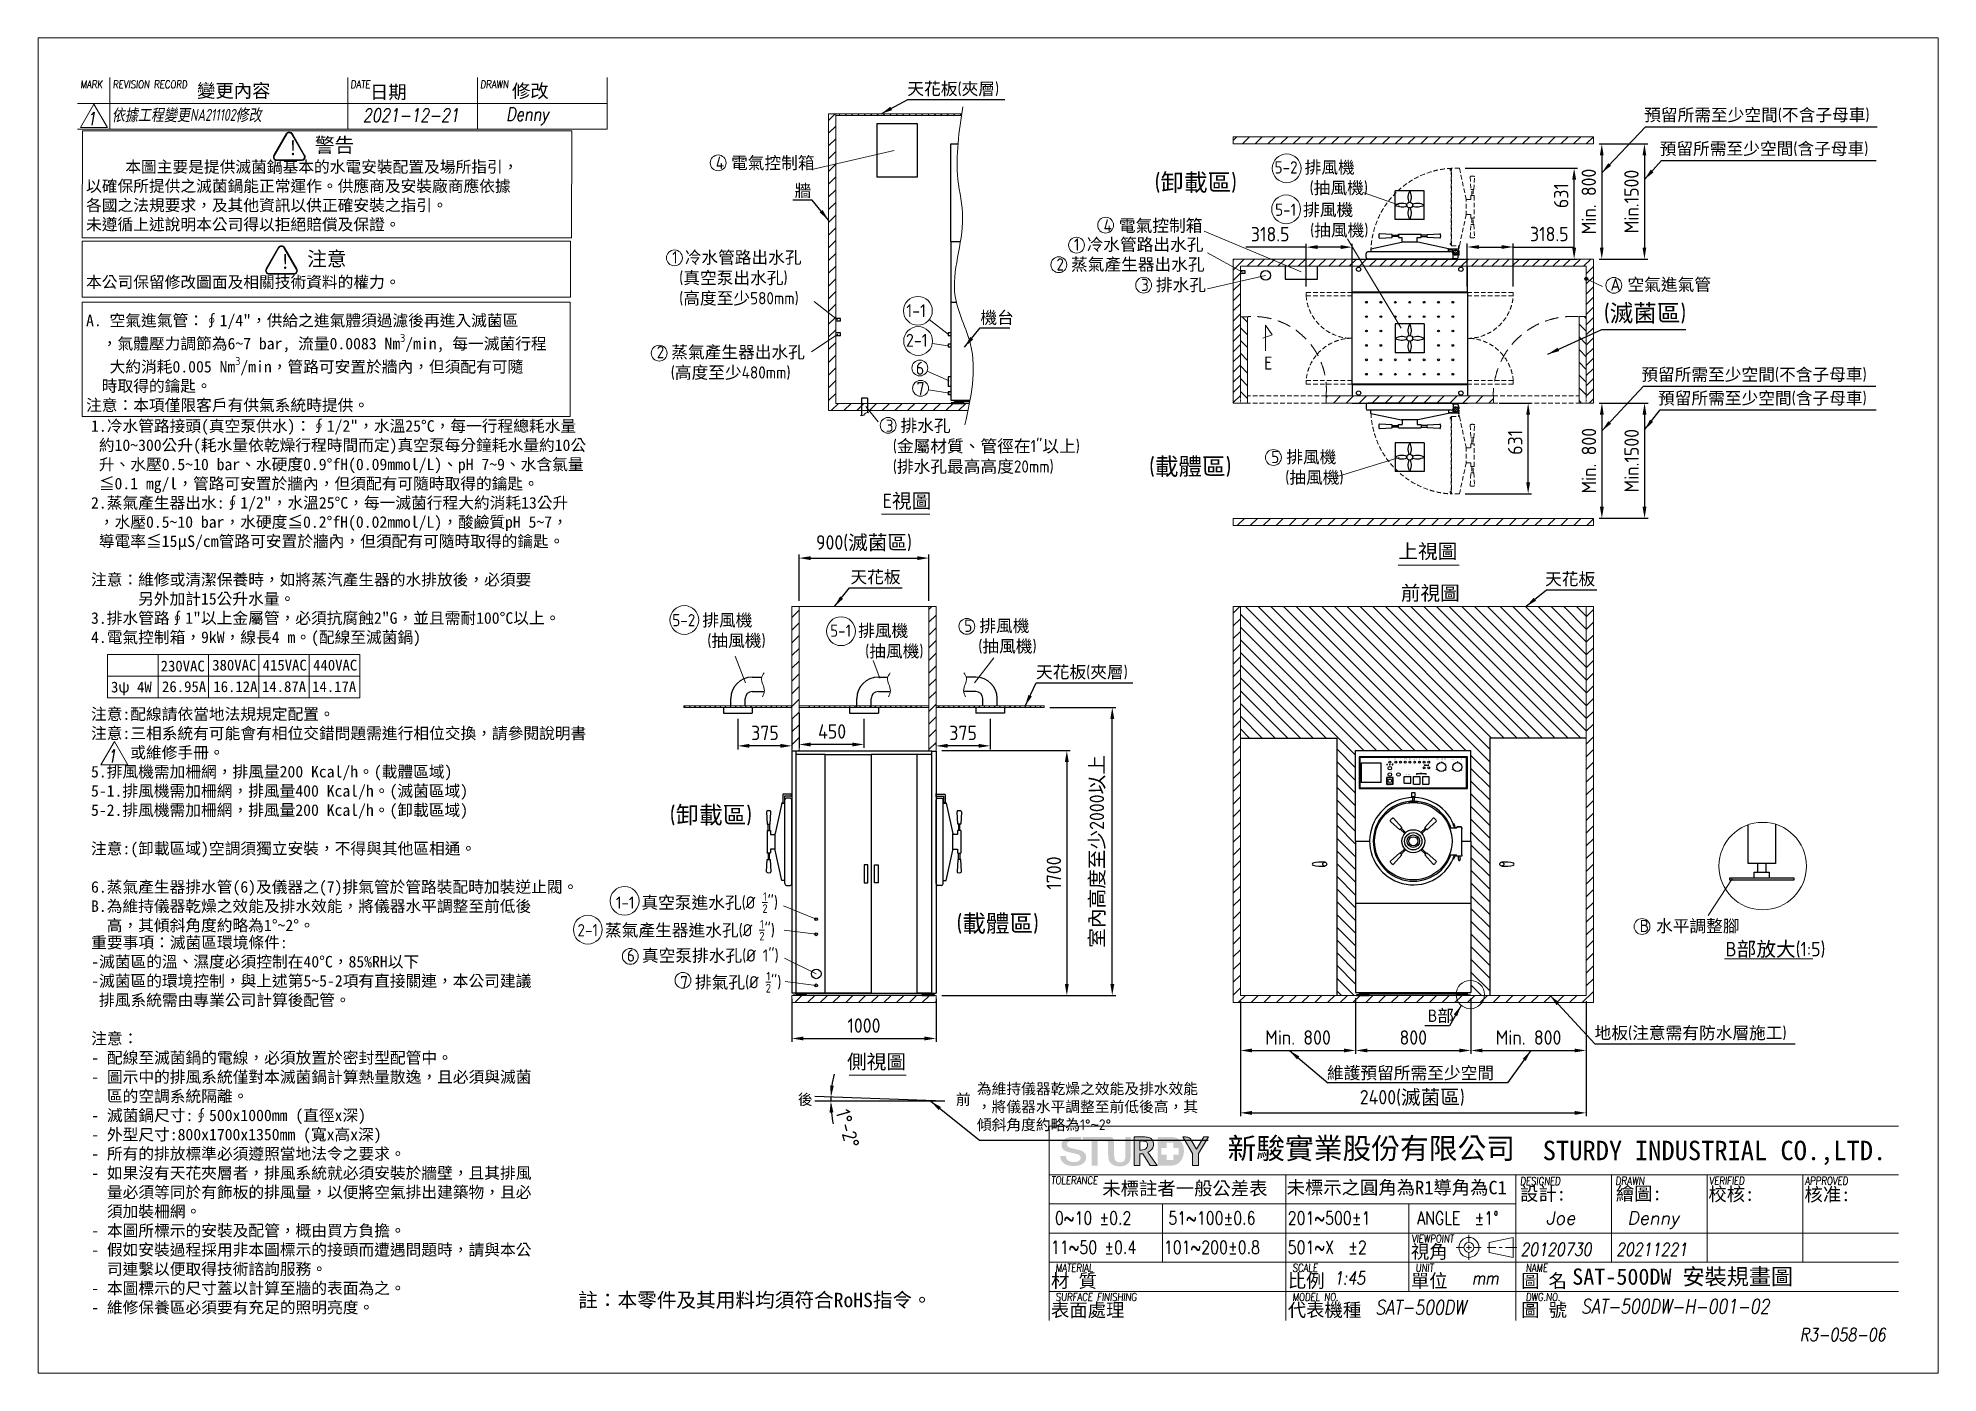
# Model space of a CAD drawing. Header units: millimetres. Extents: x 14345 to 27530, y 147 to 9417.
import ezdxf
from ezdxf.enums import TextEntityAlignment as Align

# ---------------------------------------------------------------- set-up
doc = ezdxf.new("R2010")
doc.units = ezdxf.units.MM
doc.header["$MEASUREMENT"] = 0
doc.linetypes.add('CENTER2', pattern=[28.575, 19.05, -3.175, 3.175, -3.175])
doc.linetypes.add('HIDDEN', pattern=[9.525, 6.35, -3.175])
doc.layers.get('0').update_dxf_attribs({"lineweight": 25})
for name, color, linetype, lineweight in [('D', 3, 'Continuous', 13), ('F', 7, 'Continuous', 15), ('H', 2, 'HIDDEN', 15), ('S', 4, 'Continuous', 15), ('T', 4, 'Continuous', 15)]:
    doc.layers.add(name, color=color, linetype=linetype, lineweight=lineweight)
doc.styles.add('2', font='ARIAL.TTF')
doc.styles.get("Standard").update_dxf_attribs({"font": 'KAIU.TTF'})
doc.styles.add('STU25', font='isocp2.shx')
doc.styles.add('Text', font='romans.shx', dxfattribs={"width": 0.8, "oblique": 10})
doc.dimstyles.new('STU25', dxfattribs={"dimscale": 40, "dimtxt": 2.5, "dimasz": 2, "dimexe": 0.6, "dimexo": 1, "dimgap": 1, "dimtad": 1, "dimdsep": 46, "dimtxsty": 'STU25', "dimcen": 2, "dimazin": 2, "dimtfac": 1, "dimtmove": 0, "dimatfit": 3, "dimfxl": 0, "dimtolj": 1, "dimtzin": 0, "dimarcsym": 0})
doc.dimstyles.new('STU25$7', dxfattribs={"dimscale": 40, "dimtxt": 2.5, "dimasz": 2, "dimexe": 1.25, "dimexo": 0.625, "dimgap": 1, "dimtad": 0, "dimdec": 4, "dimdsep": 46, "dimtxsty": 'STU25', "dimcen": 2.5, "dimazin": 2, "dimtfac": 1, "dimtdec": 4, "dimtmove": 0, "dimatfit": 3, "dimfxl": 0, "dimtolj": 1, "dimtzin": 0, "dimarcsym": 0})

msp = doc.modelspace()

# ---------------------------------------------------------------- texts
at = {"lineweight": -3}
for s, p in [('變更內容', (15448.629, 9004.583)), ('日期', (16648.791, 8995.684)), ('修改', (17634.269, 9002.803))]:
    msp.add_text(s, height=93.4085, dxfattribs=at).set_placement(p)
at = {"style": '2'}
for s, width, p in [('POWER', 1.05, (23726.103, 4408.069)), ('ADD WATER', 1.05, (23768.603, 4408.062)), ('HEAT', 1.05, (23801.103, 4408.075)), ('VACUUM', 1.05, (23833.603, 4408.195)), ('STERI.', 1.05, (23866.103, 4408.062)), ('EXHAUST', 1.05, (23898.603, 4408.094)), ('DRY', 1.05, (23931.103, 4408.07)), ('VACUUM', 1.2, (23963.609, 4414.633)), ('RELEASE', 1.1, (23963.603, 4408.046)), ('CLOSE', 1.05, (23963.849, 4360.813)), ('OPPOSITE DOOR', 1.05, (23980.139, 4371.133)), ('COMPLETE', 1.05, (23996.103, 4408.06)), ('OPEN', 1.05, (23996.349, 4360.829)), ('CHAMBER  PRESSURE  GAUGE', 1.05, (24084.102, 4408.06)), ('JACKET  PRESSURE  GAUGE', 1.05, (24194.102, 4408.126)), ('STAND  BY', 1.05, (23726.103, 4324.835)), ('START', 1.05, (23786.103, 4324.946)), ('TEMP. CONTROL', 1.05, (23849.103, 4297.618)), ('STERI.', 1.05, (23912.201, 4297.919)), ('TIMER', 1.05, (23943.853, 4315.6)), ('DRY', 1.05, (23975.103, 4297.919))]:
    msp.add_text(s, height=3.5, dxfattribs=dict(at, width=width)).set_placement(p, align=Align.BOTTOM_CENTER)
at = {"style": '2', "width": 1.05}
msp.add_text('EMERGENCY', height=3.5, dxfattribs=at).set_placement((23726.073, 4231.084), align=Align.TOP_CENTER)
at = {"layer": 'D', "style": 'STU25'}
for s, p in [('1-1', (20370.865, 7479.114)), ('2-1', (20367.936, 7273.15)), ('6', (20436.882, 7078.889)), ('7', (20441.73, 6937.734))]:
    msp.add_text(s, height=90, dxfattribs=at).set_placement(p)
at = {"layer": 'D', "color": 4}
msp.add_text('SAT-500DW 安裝規畫圖', height=112.5, dxfattribs=at).set_placement((24992.189, 760.424))
at = {"layer": 'D', "color": 11, "attachment_point": 1}
for s, insert, char_height in [('{\\C3;天花板\\Fisocp2.shx;(\\f標楷體|b0|i0|c136|p65;夾層\\Fisocp2.shx;)}', (20378.283, 9107.452), 85), ('{\\C3;預留所需至少空間\\Fisocp2.shx;(\\f標楷體|b0|i0|c136|p65;不含子母車\\Fisocp2.shx;)}', (25491.05, 8925.955), 85), ('{\\C3;預留所需至少空間\\Fisocp2.shx;(\\f標楷體|b0|i0|c136|p65;含子母車\\Fisocp2.shx;)}', (25598.861, 8691.455), 85), ('\\A1;\\P     本圖主要是提供滅菌鍋基本的水電安裝配置及場所指引，\\P以確保所提供之滅菌鍋能正常運作。供應商及安裝廠商應依據\\P各國之法規要求，及其他資訊以供正確安裝之指引。\\P未遵循上述說明本公司得以拒絕賠償及保證。\\P\\P\\P本公司保留修改圖面及相關技術資料的權力。\\P\\PA. 空氣進氣管：∮1/4"，供給之進氣體須過濾後再進入滅菌區\\P  ，氣體壓力調節為6~7 bar, 流量0.0083 Nm{\\Fisocp2.shx;\\H0.7x;\\S3^ ;}/min, 每一滅菌行程\\P   大約消耗0.005 Nm{\\Fisocp2.shx;\\H0.7x;\\S3^ ;}/min，管路可安置於牆內，但須配有可隨\\P  時取得的鑰匙。\\P注意：本項僅限客戶有供氣系統時提供。', (14678.867, 8696.205), 80), ('{\\Fisocp2.shx;\\C3;(\\f標楷體|b0|i0|c136|p65;卸載區\\Fisocp2.shx;)}', (22093.905, 8474.63), 120), ('{\\C3;牆}', (19595.634, 8400.387), 85), ('{\\Fisocp2.shx;\\C3;A \\f標楷體|b0|i0|c136|p65;空氣進氣管}', (25257.913, 7748.191), 85), ('{\\C3;機台}', (20885.282, 7518.269), 85), ('{\\Fisocp2.shx;\\C3;(\\f標楷體|b0|i0|c136|p65;滅菌區\\Fisocp2.shx;)}', (25211.742, 7567.437), 120), ('{\\C3;預留所需至少空間\\Fisocp2.shx;(\\f標楷體|b0|i0|c136|p65;不含子母車\\Fisocp2.shx;)}', (25471.156, 7123.38), 85), ('{\\C3;預留所需至少空間\\Fisocp2.shx;(\\f標楷體|b0|i0|c136|p65;含子母車\\Fisocp2.shx;)}', (25587.204, 6959.219), 85), ('1.冷水管路接頭(真空泵供水)：∮1/2"，水溫25%%DC，每一行程總耗水量\\P 約10~300公升(耗水量依乾燥行程時間而定)真空泵每分鐘耗水量約10公\\P 升、水壓0.5~10 bar、水硬度0.9%%DfH(0.09mmol/L)、pH 7~9、水含氯量\\P ≦0.1 mg/l，管路可安置於牆內，但須配有可隨時取得的鑰匙。\\P2.蒸氣產生器出水:∮1/2"，水溫25%%DC，每一滅菌行程大約消耗13公升\\P ，水壓0.5~10 bar，水硬度≦0.2%%DfH(0.02mmol/L)，酸鹼質pH 5~7，\\P 導電率≦15μS/cm管路可安置於牆內，但須配有可隨時取得的鑰匙。\\P\\P注意：維修或清潔保養時，如將蒸汽產生器的水排放後，必須要\\P      另外加計15公升水量。\\P3.排水管路∮1"以上金屬管，必須抗腐蝕2"G，並且需耐100%%DC以上。 \\P4.電氣控制箱，9kW，線長4 m。(配線至滅菌鍋)\\P    \\P\\P\\P注意:配線請依當地法規規定配置。\\P{\\fDFKai-SB|b0|i0|c136|p65;注意:三相系統有可能會有相位交錯問題需進行相位交換，請參閱說明書\\P     或維修手冊。}\\P5.排風機需加柵網，排風量200 Kcal/h。(載體區域)\\P5-1.排風機需加柵網，排風量400 Kcal/h。(滅菌區域)\\P5-2.排風機需加柵網，排風量200 Kcal/h。(卸載區域)\\P\\P注意:(卸載區域)空調須獨立安裝，不得與其他區相通。\\P\\P6.蒸氣產生器排水管(6)及儀器之(7)排氣管於管路裝配時加裝逆止閥。\\PB.為維持儀器乾燥之效能及排水效能，將儀器水平調整至前低後\\P  高，其傾斜角度約略為1%%D~2%%D。', (14713.121, 6763.344), 80), ('{\\Fisocp2.shx;\\C3;(\\f標楷體|b0|i0|c136|p65;載體區\\Fisocp2.shx;)}', (22055.708, 6502.393), 120), ('{\\Fisocp2.shx;E}視圖', (20206.706, 6253.066), 100), ('上視圖', (23785.587, 5903.285), 100), ('{\\C3;天花板 }', (19983.287, 5717.099), 85), ('{\\C3;天花板 }', (24803.582, 5703.51), 85), ('前視圖', (23802.545, 5613.15), 100), ('{\\C3;天花板\\Fisocp2.shx;(\\f標楷體|b0|i0|c136|p65;夾層\\Fisocp2.shx;)}', (21271.135, 5057.215), 85), ('{\\Fisocp2.shx;\\C3;(\\f標楷體|b0|i0|c136|p65;卸載區\\Fisocp2.shx;)}', (18729.049, 4082.313), 120), ('{\\Fisocp2.shx;\\C3;(\\f標楷體|b0|i0|c136|p65;載體區\\Fisocp2.shx;)}', (20719.219, 3329.524), 120), ('{\\Fisocp2.shx;\\C3;B \\f標楷體|b0|i0|c136|p65;水平調整腳}', (25460.191, 3293.871), 85), ('重要事項：滅菌區環境條件:\\P-滅菌區的溫、濕度必須控制在40%%DC，85%RH以下\\P-滅菌區的環境控制，與上述第5~5-2項有直接關連，本公司建議\\P 排風系統需由專業公司計算後配管。\\P\\P注意：\\P- 配線至滅菌鍋的電線，必須放置於密封型配管中。\\P- 圖示中的排風系統僅對本滅菌鍋計算熱量散逸，且必須與滅菌\\P  區的空調系統隔離。\\P- 滅菌鍋尺寸:∮500x1000mm (直徑x深)\\P- 外型尺寸:800x1700x1350mm (寬x高x深)\\P- 所有的排放標準必須遵照當地法令之要求。\\P- 如果沒有天花夾層者，排風系統就必須安裝於牆壁，且其排風\\P  量必須等同於有飾板的排風量，以便將空氣排出建築物，且必\\P  須加裝柵網。\\P- 本圖所標示的安裝及配管，概由買方負擔。\\P- 假如安裝過程採用非本圖標示的接頭而遭遇問題時，請與本公\\P  司連繫以便取得技術諮詢服務。\\P- 本圖標示的尺寸蓋以計算至牆的表面為之。\\P- 維修保養區必須要有充足的照明亮度。', (14714.49, 3176.962), 80), ('{\\Fisocp2.shx;B}部放大{\\Fisocp2.shx;(1:5)}', (26056.598, 3141.015), 100), ('{\\Fisocp2.shx;\\C3;B\\f標楷體|b0|i0|c136|p65;部}', (23990.541, 2670.727), 85), ('{\\C3;地板\\Fisocp2.shx;(\\f標楷體|b0|i0|c136|p65;注意需有防水層施工\\Fisocp2.shx;)}', (25147.323, 2552.23), 85), ('側視圖', (19959.781, 2359.163), 100), ('{\\C3;維護預留所需至少空間}', (23290.131, 2273.982), 85), ('{\\C3;為維持儀器乾燥之效能及排水效能\\P，將儀器水平調整至前低後高，其\\P傾斜角度約略為\\Fisocp2.shx;1%%D\\f???|b0|i0|c0|p65;~\\Fisocp2.shx;2%%D}', (20860.612, 2159.138), 75), ('註：本零件及其用料均須符合RoHS指令。', (18093.604, 704.339), 100)]:
    msp.add_mtext(s, dxfattribs=dict(at, insert=insert, char_height=char_height))
at = {"layer": 'D', "color": 11, "attachment_point": 1, "style": 'STU25'}
for s, insert, char_height in [('{\\f標楷體|b0|i0|c136|p65;!}', (16080.416, 8704.219), 100), ('{\\f標楷體|b0|i0|c136|p65;警告}', (16266.929, 8723.587), 100), ('{\\C3;4 \\f標楷體|b0|i0|c136|p65;電氣控制箱}', (19048.631, 8592.587), 85), ('{\\C3;5-2 \\f標楷體|b0|i0|c136|p65;排風機\\P\\Fisocp2.shx;     (\\f標楷體|b0|i0|c136|p65;抽風機\\Fisocp2.shx;)}', (22926.597, 8561.301), 85), ('{\\C3;5-1 \\f標楷體|b0|i0|c136|p65;排風機\\P\\Fisocp2.shx;     (\\f標楷體|b0|i0|c136|p65;抽風機\\Fisocp2.shx;)}', (22930.014, 8267.117), 85), ('{\\C3;4 \\f標楷體|b0|i0|c136|p65;電氣控制箱}', (21740.053, 8157.055), 85), ('{\\f標楷體|b0|i0|c136|p65;!}', (16026.662, 7914.851), 100), ('{\\f標楷體|b0|i0|c136|p65;注意}', (16213.174, 7934.22), 100), ('{\\C3;1 \\f標楷體|b0|i0|c136|p65;冷水管路出水孔\\P\\Fisocp2.shx; (\\f標楷體|b0|i0|c136|p65;真空泵出水孔\\Fisocp2.shx;)\\P (\\f標楷體|b0|i0|c136|p65;高度至少\\Fisocp2.shx;580mm)}', (18745.993, 7936.325), 85), ('{\\C3;1 \\f標楷體|b0|i0|c136|p65;冷水管路出水孔}', (21534.622, 8025.791), 85), ('{\\C3;2 \\f標楷體|b0|i0|c136|p65;蒸氣產生器出水孔}', (21412.852, 7887.764), 85), ('{\\C3;3 \\f標楷體|b0|i0|c136|p65;排水孔}', (22000.368, 7745.56), 85), ('{\\C3;2 \\f標楷體|b0|i0|c136|p65;蒸氣產生器出水孔\\P\\Fisocp2.shx;  (\\f標楷體|b0|i0|c136|p65;高度至少\\Fisocp2.shx;480mm)}', (18638.964, 7278.946), 85), ('{\\C3;3 \\f標楷體|b0|i0|c136|p65;排水孔\\P\\Fisocp2.shx; (\\f標楷體|b0|i0|c136|p65;金屬材質、管徑在\\Fisocp2.shx;1"\\f標楷體|b0|i0|c136|p65;以上\\Fisocp2.shx;)\\P (\\f標楷體|b0|i0|c136|p65;排水孔最高高度\\Fisocp2.shx;20mm)}', (20228.606, 6767.75), 85), ('{\\C3;5 \\f標楷體|b0|i0|c136|p65;排風機\\P\\Fisocp2.shx;  (\\f標楷體|b0|i0|c136|p65;抽風機\\Fisocp2.shx;)}', (22903.306, 6550.303), 85), ('{\\C3;5-2 \\f標楷體|b0|i0|c136|p65;排風機\\P\\Fisocp2.shx;     (\\f標楷體|b0|i0|c136|p65;抽風機\\Fisocp2.shx;)}', (18746.988, 5417.492), 85), ('{\\C3;5-1 \\f標楷體|b0|i0|c136|p65;排風機\\P\\Fisocp2.shx;     (\\f標楷體|b0|i0|c136|p65;抽風機\\Fisocp2.shx;)}', (19842.382, 5344.355), 85), ('{\\C3;5 \\f標楷體|b0|i0|c136|p65;排風機\\P\\Fisocp2.shx;  (\\f標楷體|b0|i0|c136|p65;抽風機\\Fisocp2.shx;)}', (20773.316, 5378.679), 85), ('{\\f標楷體|b0|i0|c136|p65;230VAC}', (15196.392, 5094.12), 75), ('{\\f標楷體|b0|i0|c136|p65;380VAC}', (15554.276, 5100.305), 75), ('{\\f標楷體|b0|i0|c136|p65;415VAC}', (15904.276, 5100.305), 75), ('{\\f標楷體|b0|i0|c136|p65;440VAC}', (16254.276, 5100.305), 75), ('{\\f標楷體|b0|i0|c136|p65;3ψ 4W}', (14851.957, 4948.081), 75), ('{\\f標楷體|b0|i0|c136|p65;26.95A}', (15205.952, 4950.751), 75), ('{\\f標楷體|b0|i0|c136|p65;16.12A}', (15562.105, 4950.751), 75), ('{\\f標楷體|b0|i0|c136|p65;14.87A}', (15899.399, 4950.751), 75), ('{\\f標楷體|b0|i0|c136|p65;14.17A}', (16247.448, 4950.751), 75), ('\\A1;{\\C3;1-1 \\f標楷體|b0|i0|c136|p65;真空泵進水孔\\Fisocp2.shx;(%%c \\H0.7x;\\S1/2;\\H1.429x;")}', (18355.715, 3485.467), 85), ('\\A1;{\\C3;2-1 \\f標楷體|b0|i0|c136|p65;蒸氣產生器進水孔\\Fisocp2.shx;(%%c \\H0.7x;\\S1/2;\\H1.429x;")}', (18088.77, 3293.515), 85), ('{\\C3;6 \\f標楷體|b0|i0|c136|p65;真空泵排水孔\\Fisocp2.shx;(%%c 1")}', (18432.141, 3088.87), 85), ('\\A1;{\\C3;7 \\f標楷體|b0|i0|c136|p65;排氣孔\\Fisocp2.shx;(%%c \\H0.7x;\\S1/2;\\H1.429x;")}', (18802.172, 2932.363), 85)]:
    msp.add_mtext(s, dxfattribs=dict(at, insert=insert, char_height=char_height))
at = {"layer": 'D', "insert": (22853.432, 7205.037), "char_height": 90, "attachment_point": 1}
msp.add_mtext('{\\Fisocp2.shx;E}', dxfattribs=at)
at = {"layer": 'D', "linetype": 'Continuous', "char_height": 75, "width": 218.181, "attachment_point": 1}
for s, insert in [('{\\Fisocp2.shx; }後', (19575.534, 2084.488)), (' 前', (20664.122, 2084.939))]:
    msp.add_mtext(s, dxfattribs=dict(at, insert=insert))
at = {"layer": 'F', "color": 1, "lineweight": 15, "style": 'Text', "oblique": 5, "width": 0.8}
for s, p in [('MARK', (14639.197, 9069.068)), ('REVISION RECORD', (14864.197, 9069.068)), ('DATE', (16514.347, 9069.068)), ('DRAWN', (17414.347, 9069.068))]:
    msp.add_text(s, height=54, dxfattribs=at).set_placement(p)
at = {"layer": 'T', "lineweight": 20, "style": 'Text', "oblique": 10, "width": 0.8}
for s, height, p in [('1', 90, (14684.573, 8812.241)), ('2021-12-21', 92, (16598.636, 8834.623)), ('Denny', 92, (17594.14, 8842.886)), ('1', 90, (14826.981, 4386.033)), ('20120730', 90, (24632.446, 960.639)), ('20211221', 90, (25296.196, 960.639)), ('1:45', 90, (23338.794, 761.762)), ('mm', 90, (24295.41, 762.017)), ('SAT-500DW-H-001-02', 99, (25053.533, 560.453)), ('SAT-500DW', 99, (23625.754, 554.16))]:
    msp.add_text(s, height=height, dxfattribs=at).set_placement(p)
at = {"layer": 'T', "lineweight": 20, "style": 'Text', "oblique": 10}
for s, p in [('Joe', (24809.766, 1178.552)), ('Denny', (25374.82, 1178.552))]:
    msp.add_text(s, height=90, dxfattribs=at).set_placement(p)
at = {"layer": 'T', "linetype": 'Continuous', "lineweight": 20, "attachment_point": 1, "style": 'Text'}
for s, insert, char_height in [('{\\fDFKai-SB|b0|i0|c136|p65;依據工程變更\\Fisocp2.shx|c136;NA211102\\fDFKai-SB|b0|i0|c136|p65;修改}', (14858.402, 8924.507), 82.79908), ('{R3-058-06}', (26571.104, 459.413), 90)]:
    msp.add_mtext(s, dxfattribs=dict(at, insert=insert, char_height=char_height))

# ---------------------------------------------------------------- blocks, each defined once
blk = doc.blocks.new('*D1')
at = {"layer": 'D', "color": 0, "linetype": 'Continuous', "lineweight": -2}
for start, end in [(166.3871, 172.1936), (178, 180), (185.8064, 191.6129)]:
    blk.add_arc((20637, 2036), 790, start, end, dxfattribs=at)
at = {"layer": 'D', "color": 0}
for points in [[(19842, 2144), (19868, 2142), (19848, 2063)], [(19865, 1957), (19838, 1955), (19847, 2036)]]:
    blk.add_solid(points, dxfattribs=at)
at = {"layer": 'Defpoints', "color": 0}
for p in [(19736, 2036), (19737, 2067), (19848, 2054), (20637, 2036), (20637, 2036)]:
    blk.add_point(p, dxfattribs=at)
at = {"layer": 'D', "color": 0, "insert": (19964, 1845), "char_height": 100, "attachment_point": 5, "rotation": 285.815, "style": 'STU25'}
blk.add_mtext('1%%D-2%%D', dxfattribs=at)
blk = doc.blocks.new('*D4')
at = {"layer": 'D', "color": 0, "lineweight": -2}
for p, q in [((25179, 6882), (25518, 6882)), ((25494, 6802), (25494, 6162)), ((25179, 6082), (25518, 6082))]:
    blk.add_line(p, q, dxfattribs=at)
at = {"layer": 'D', "color": 0}
for points in [[(25507, 6802), (25480, 6802), (25494, 6882)], [(25480, 6162), (25507, 6162), (25494, 6082)]]:
    blk.add_solid(points, dxfattribs=at)
at = {"layer": 'Defpoints', "color": 0}
for p in [(25139, 6882), (25139, 6082), (25494, 6082)]:
    blk.add_point(p, dxfattribs=at)
at = {"layer": 'D', "color": 0, "insert": (25404, 6482), "char_height": 100, "attachment_point": 5, "rotation": 90, "style": 'STU25'}
blk.add_mtext('\\A1;{\\Fisocp2.shx;Min.1500}', dxfattribs=at)
blk = doc.blocks.new('*D7')
at = {"layer": 'D', "color": 0, "lineweight": -2}
for p, q in [((24289, 2750), (24289, 2363)), ((25089, 2729), (25089, 2363)), ((24369, 2387), (25009, 2387))]:
    blk.add_line(p, q, dxfattribs=at)
at = {"layer": 'D', "color": 0}
for points in [[(24369, 2400), (24369, 2374), (24289, 2387)], [(25009, 2374), (25009, 2400), (25089, 2387)]]:
    blk.add_solid(points, dxfattribs=at)
at = {"layer": 'Defpoints', "color": 0}
for p in [(24289, 2790), (25089, 2769), (25089, 2387)]:
    blk.add_point(p, dxfattribs=at)
at = {"layer": 'D', "color": 0, "insert": (24689, 2477), "char_height": 100, "attachment_point": 5, "style": 'STU25'}
blk.add_mtext('\\A1;Min. 800', dxfattribs=at)
blk = doc.blocks.new('*D5')
at = {"layer": 'D', "color": 0, "lineweight": -2}
for p, q in [((22689, 2729), (22689, 1930)), ((25089, 2729), (25089, 1930)), ((22769, 1954), (25009, 1954))]:
    blk.add_line(p, q, dxfattribs=at)
at = {"layer": 'D', "color": 0}
for points in [[(22769, 1967), (22769, 1940), (22689, 1954)], [(25009, 1940), (25009, 1967), (25089, 1954)]]:
    blk.add_solid(points, dxfattribs=at)
at = {"layer": 'Defpoints', "color": 0}
for p in [(22689, 2769), (25089, 2769), (25089, 1954)]:
    blk.add_point(p, dxfattribs=at)
at = {"layer": 'D', "color": 0, "insert": (23882, 2057), "char_height": 100, "attachment_point": 5, "style": 'STU25'}
blk.add_mtext('\\A1;2400({\\f標楷體|b0|i0|c136|p65;滅菌區})', dxfattribs=at)
blk = doc.blocks.new('*D6')
at = {"layer": 'D', "color": 0, "lineweight": -2}
for p, q in [((22689, 2729), (22689, 2363)), ((23489, 2750), (23489, 2363)), ((22769, 2387), (23409, 2387))]:
    blk.add_line(p, q, dxfattribs=at)
at = {"layer": 'D', "color": 0}
for points in [[(22769, 2400), (22769, 2374), (22689, 2387)], [(23409, 2374), (23409, 2400), (23489, 2387)]]:
    blk.add_solid(points, dxfattribs=at)
at = {"layer": 'Defpoints', "color": 0}
for p in [(22689, 2769), (23489, 2790), (23489, 2387)]:
    blk.add_point(p, dxfattribs=at)
at = {"layer": 'D', "color": 0, "insert": (23089, 2477), "char_height": 100, "attachment_point": 5, "style": 'STU25'}
blk.add_mtext('\\A1;Min. 800', dxfattribs=at)
blk = doc.blocks.new('*D8')
at = {"layer": 'D', "color": 0, "lineweight": -2}
for p, q in [((21367, 4769), (21824, 4769)), ((21800, 2849), (21800, 4689)), ((20617, 2769), (21824, 2769))]:
    blk.add_line(p, q, dxfattribs=at)
at = {"layer": 'D', "color": 0}
for points in [[(21814, 4689), (21787, 4689), (21800, 4769)], [(21787, 2849), (21814, 2849), (21800, 2769)]]:
    blk.add_solid(points, dxfattribs=at)
at = {"layer": 'Defpoints', "color": 0}
for p in [(21327, 4769), (21800, 4769), (20577, 2769)]:
    blk.add_point(p, dxfattribs=at)
at = {"layer": 'D', "color": 0, "insert": (21699, 3769), "char_height": 100, "attachment_point": 5, "rotation": 90, "style": 'STU25'}
blk.add_mtext('\\A1;{\\f標楷體|b0|i0|c136|p65;室內高度至少}2000{\\f標楷體|b0|i0|c136|p65;以上}', dxfattribs=at)
blk = doc.blocks.new('*D9')
at = {"layer": 'D', "color": 0, "linetype": 'Continuous', "lineweight": -2}
for p, q in [((20952, 4690), (20952, 4478)), ((20577, 4510), (20577, 4526)), ((20872, 4502), (20657, 4502))]:
    blk.add_line(p, q, dxfattribs=at)
at = {"layer": 'D', "color": 0}
for points in [[(20657, 4516), (20657, 4489), (20577, 4502)], [(20872, 4489), (20872, 4516), (20952, 4502)]]:
    blk.add_solid(points, dxfattribs=at)
at = {"layer": 'Defpoints', "color": 0}
for p in [(20952, 4730), (20577, 4502), (20577, 4470)]:
    blk.add_point(p, dxfattribs=at)
at = {"layer": 'D', "color": 0, "insert": (20765, 4592), "char_height": 100, "attachment_point": 5, "style": 'STU25'}
blk.add_mtext('\\A1;375', dxfattribs=at)
blk = doc.blocks.new('*D10')
at = {"layer": 'D', "color": 0, "lineweight": -2}
for p, q in [((24485, 6882), (24710, 6882)), ((24686, 6331), (24686, 6802)), ((24249, 6251), (24710, 6251))]:
    blk.add_line(p, q, dxfattribs=at)
at = {"layer": 'D', "color": 0}
for points in [[(24699, 6802), (24673, 6802), (24686, 6882)], [(24673, 6331), (24699, 6331), (24686, 6251)]]:
    blk.add_solid(points, dxfattribs=at)
at = {"layer": 'Defpoints', "color": 0}
for p in [(24445, 6882), (24686, 6882), (24209, 6251)]:
    blk.add_point(p, dxfattribs=at)
at = {"layer": 'D', "color": 0, "insert": (24596, 6610), "char_height": 100, "attachment_point": 5, "rotation": 90, "style": 'STU25'}
blk.add_mtext('\\A1;631', dxfattribs=at)
blk = doc.blocks.new('*D11')
at = {"layer": 'D', "color": 0, "lineweight": -2}
for p, q in [((25179, 6882), (25222, 6882)), ((25198, 6802), (25198, 6162)), ((25179, 6082), (25222, 6082))]:
    blk.add_line(p, q, dxfattribs=at)
at = {"layer": 'D', "color": 0}
for points in [[(25211, 6802), (25184, 6802), (25198, 6882)], [(25184, 6162), (25211, 6162), (25198, 6082)]]:
    blk.add_solid(points, dxfattribs=at)
at = {"layer": 'Defpoints', "color": 0}
for p in [(25139, 6882), (25139, 6082), (25198, 6082)]:
    blk.add_point(p, dxfattribs=at)
at = {"layer": 'D', "color": 0, "insert": (25108, 6482), "char_height": 100, "attachment_point": 5, "rotation": 90, "style": 'STU25'}
blk.add_mtext('\\A1;{\\Fisocp2.shx;Min. 800}', dxfattribs=at)
blk = doc.blocks.new('*D12')
at = {"layer": 'D', "color": 0, "lineweight": -2}
for p, q in [((19577, 2746), (19577, 2446)), ((20577, 2746), (20577, 2446)), ((19657, 2470), (20497, 2470))]:
    blk.add_line(p, q, dxfattribs=at)
at = {"layer": 'D', "color": 0}
for points in [[(19657, 2484), (19657, 2457), (19577, 2470)], [(20497, 2457), (20497, 2484), (20577, 2470)]]:
    blk.add_solid(points, dxfattribs=at)
at = {"layer": 'Defpoints', "color": 0}
for p in [(19577, 2786), (20577, 2786), (20577, 2470)]:
    blk.add_point(p, dxfattribs=at)
at = {"layer": 'D', "color": 0, "insert": (20077, 2560), "char_height": 100, "attachment_point": 5, "style": 'STU25'}
blk.add_mtext('\\A1;1000', dxfattribs=at)
blk = doc.blocks.new('*D13')
at = {"layer": 'D', "color": 0, "lineweight": -2}
for p, q in [((25179, 8682), (25517, 8682)), ((25493, 8602), (25493, 7962)), ((25179, 7882), (25517, 7882))]:
    blk.add_line(p, q, dxfattribs=at)
at = {"layer": 'D', "color": 0}
for points in [[(25506, 8602), (25480, 8602), (25493, 8682)], [(25480, 7962), (25506, 7962), (25493, 7882)]]:
    blk.add_solid(points, dxfattribs=at)
at = {"layer": 'Defpoints', "color": 0}
for p in [(25139, 8682), (25139, 7882), (25493, 7882)]:
    blk.add_point(p, dxfattribs=at)
at = {"layer": 'D', "color": 0, "insert": (25403, 8282), "char_height": 100, "attachment_point": 5, "rotation": 90, "style": 'STU25'}
blk.add_mtext('\\A1;{\\Fisocp2.shx;Min.1500}', dxfattribs=at)
blk = doc.blocks.new('*D15')
at = {"layer": 'D', "color": 0, "lineweight": -2}
for p, q in [((25179, 8682), (25221, 8682)), ((25197, 8602), (25197, 7962)), ((25179, 7882), (25221, 7882))]:
    blk.add_line(p, q, dxfattribs=at)
at = {"layer": 'D', "color": 0}
for points in [[(25210, 8602), (25184, 8602), (25197, 8682)], [(25184, 7962), (25210, 7962), (25197, 7882)]]:
    blk.add_solid(points, dxfattribs=at)
at = {"layer": 'Defpoints', "color": 0}
for p in [(25139, 8682), (25139, 7882), (25197, 7882)]:
    blk.add_point(p, dxfattribs=at)
at = {"layer": 'D', "color": 0, "insert": (25107, 8282), "char_height": 100, "attachment_point": 5, "rotation": 90, "style": 'STU25'}
blk.add_mtext('\\A1;{\\Fisocp2.shx;Min. 800}', dxfattribs=at)
blk = doc.blocks.new('*D14')
at = {"layer": 'D', "color": 0, "lineweight": -2}
for p, q in [((24249, 8513), (25029, 8513)), ((25005, 7962), (25005, 8433)), ((24590, 7882), (25029, 7882))]:
    blk.add_line(p, q, dxfattribs=at)
at = {"layer": 'D', "color": 0}
for points in [[(25019, 8433), (24992, 8433), (25005, 8513)], [(24992, 7962), (25019, 7962), (25005, 7882)]]:
    blk.add_solid(points, dxfattribs=at)
at = {"layer": 'Defpoints', "color": 0}
for p in [(24209, 8513), (25005, 8513), (24550, 7882)]:
    blk.add_point(p, dxfattribs=at)
at = {"layer": 'D', "color": 0, "insert": (24915, 8323), "char_height": 100, "attachment_point": 5, "rotation": 90, "style": 'STU25'}
blk.add_mtext('\\A1;631', dxfattribs=at)
blk = doc.blocks.new('*D16')
at = {"layer": 'D', "color": 0, "lineweight": -2}
for p, q in [((19627, 4729), (19627, 4488)), ((20077, 4690), (20077, 4488)), ((19997, 4512), (19707, 4512))]:
    blk.add_line(p, q, dxfattribs=at)
at = {"layer": 'D', "color": 0}
for points in [[(19707, 4525), (19707, 4498), (19627, 4512)], [(19997, 4498), (19997, 4525), (20077, 4512)]]:
    blk.add_solid(points, dxfattribs=at)
at = {"layer": 'Defpoints', "color": 0}
for p in [(19627, 4769), (20077, 4730), (19627, 4512)]:
    blk.add_point(p, dxfattribs=at)
at = {"layer": 'D', "color": 0, "insert": (19856, 4602), "char_height": 100, "attachment_point": 5, "style": 'STU25'}
blk.add_mtext('\\A1;450', dxfattribs=at)
blk = doc.blocks.new('*D17')
at = {"layer": 'D', "color": 0, "lineweight": -2}
for p, q in [((19627, 5509), (19627, 5830)), ((19707, 5806), (20447, 5806)), ((20527, 5509), (20527, 5830))]:
    blk.add_line(p, q, dxfattribs=at)
at = {"layer": 'D', "color": 0}
for points in [[(19707, 5819), (19707, 5792), (19627, 5806)], [(20447, 5792), (20447, 5819), (20527, 5806)]]:
    blk.add_solid(points, dxfattribs=at)
at = {"layer": 'Defpoints', "color": 0}
for p in [(20527, 5806), (19627, 5469), (20527, 5469)]:
    blk.add_point(p, dxfattribs=at)
at = {"layer": 'D', "color": 0, "insert": (20077, 5909), "char_height": 100, "attachment_point": 5, "style": 'STU25'}
blk.add_mtext('\\A1;900({\\f標楷體|b0|i0|c136|p65;滅菌區})', dxfattribs=at)
blk = doc.blocks.new('*D18')
at = {"layer": 'D', "color": 0, "lineweight": -2}
for p, q in [((23489, 2750), (23489, 2363)), ((24289, 2750), (24289, 2363)), ((23569, 2387), (24209, 2387))]:
    blk.add_line(p, q, dxfattribs=at)
at = {"layer": 'D', "color": 0}
for points in [[(23569, 2400), (23569, 2374), (23489, 2387)], [(24209, 2374), (24209, 2400), (24289, 2387)]]:
    blk.add_solid(points, dxfattribs=at)
at = {"layer": 'Defpoints', "color": 0}
for p in [(23489, 2790), (24289, 2790), (24289, 2387)]:
    blk.add_point(p, dxfattribs=at)
at = {"layer": 'D', "color": 0, "insert": (23889, 2477), "char_height": 100, "attachment_point": 5, "style": 'STU25'}
blk.add_mtext('\\A1;800', dxfattribs=at)
blk = doc.blocks.new('*D19')
at = {"layer": 'D', "color": 0, "lineweight": -2}
for p, q in [((20617, 4469), (21509, 4469)), ((21485, 4389), (21485, 2849)), ((20617, 2769), (21509, 2769))]:
    blk.add_line(p, q, dxfattribs=at)
at = {"layer": 'D', "color": 0}
for points in [[(21498, 4389), (21471, 4389), (21485, 4469)], [(21471, 2849), (21498, 2849), (21485, 2769)]]:
    blk.add_solid(points, dxfattribs=at)
at = {"layer": 'Defpoints', "color": 0}
for p in [(20577, 4469), (20577, 2769), (21485, 2769)]:
    blk.add_point(p, dxfattribs=at)
at = {"layer": 'D', "color": 0, "insert": (21395, 3619), "char_height": 100, "attachment_point": 5, "rotation": 90, "style": 'STU25'}
blk.add_mtext('\\A1;1700', dxfattribs=at)
blk = doc.blocks.new('*D21')
at = {"layer": 'D', "color": 0, "linetype": 'Continuous', "lineweight": -2}
for p, q in [((19202, 4690), (19202, 4478)), ((19577, 4690), (19577, 4478)), ((19497, 4502), (19282, 4502))]:
    blk.add_line(p, q, dxfattribs=at)
at = {"layer": 'D', "color": 0}
for points in [[(19282, 4516), (19282, 4489), (19202, 4502)], [(19497, 4489), (19497, 4516), (19577, 4502)]]:
    blk.add_solid(points, dxfattribs=at)
at = {"layer": 'Defpoints', "color": 0}
for p in [(19202, 4730), (19577, 4730), (19202, 4502)]:
    blk.add_point(p, dxfattribs=at)
at = {"layer": 'D', "color": 0, "insert": (19390, 4592), "char_height": 100, "attachment_point": 5, "style": 'STU25'}
blk.add_mtext('\\A1;375', dxfattribs=at)
blk = doc.blocks.new('新駿LOGO')
at = {"layer": 'F'}
h = blk.add_hatch(color=256, dxfattribs=at)
edge = h.paths.add_edge_path()
edge.add_spline(control_points=[(-529.05, -442.14), (-529.05, -442.31), (-529.02, -442.45), (-528.95, -442.56), (-528.89, -442.68), (-528.8, -442.78), (-528.69, -442.85), (-528.57, -442.93), (-528.44, -442.98), (-528.29, -443.01), (-528.15, -443.05), (-527.99, -443.07), (-527.81, -443.07), (-527.62, -443.07), (-527.47, -443.05), (-527.33, -443.01), (-527.2, -442.97), (-527.09, -442.92), (-527.01, -442.86), (-526.93, -442.8), (-526.87, -442.73), (-526.83, -442.65), (-526.8, -442.57), (-526.78, -442.49), (-526.78, -442.41), (-526.78, -442.25), (-526.82, -442.13), (-526.91, -442.05), (-526.99, -441.97), (-527.08, -441.91), (-527.18, -441.88), (-527.36, -441.83), (-527.56, -441.77), (-527.79, -441.72), (-528.02, -441.67), (-528.3, -441.61), (-528.64, -441.53), (-528.85, -441.48), (-529.02, -441.41), (-529.16, -441.34), (-529.3, -441.26), (-529.41, -441.17), (-529.5, -441.07), (-529.58, -440.98), (-529.64, -440.87), (-529.67, -440.77), (-529.7, -440.66), (-529.72, -440.55), (-529.72, -440.43), (-529.72, -440.22), (-529.67, -440.03), (-529.57, -439.87), (-529.46, -439.71), (-529.33, -439.58), (-529.16, -439.47), (-528.99, -439.37), (-528.85, -439.31), (-528.64, -439.26), (-528.43, -439.21), (-528.13, -439.2), (-527.91, -439.2), (-527.66, -439.2), (-526.73, -439.2), (-526.73, -439.2), (-526.73, -439.2), (-526.73, -439.81), (-526.73, -439.81), (-526.73, -439.81), (-528.14, -439.8), (-528.28, -439.83), (-528.39, -439.85), (-528.48, -439.86), (-528.56, -439.9), (-528.65, -439.94), (-528.72, -440), (-528.78, -440.07), (-528.84, -440.14), (-528.87, -440.23), (-528.87, -440.34), (-528.87, -440.5), (-528.81, -440.62), (-528.7, -440.7), (-528.6, -440.79), (-528.46, -440.85), (-528.28, -440.9), (-528.27, -440.9), (-528.19, -440.92), (-528.07, -440.95), (-527.94, -440.98), (-527.8, -441.01), (-527.65, -441.05), (-527.49, -441.09), (-527.34, -441.12), (-527.19, -441.16), (-527.04, -441.19), (-526.94, -441.21), (-526.87, -441.23), (-526.71, -441.27), (-526.58, -441.34), (-526.46, -441.41), (-526.34, -441.49), (-526.24, -441.58), (-526.16, -441.67), (-526.08, -441.77), (-526.02, -441.88), (-525.98, -441.99), (-525.94, -442.1), (-525.92, -442.22), (-525.92, -442.33), (-525.92, -442.57), (-525.98, -442.78), (-526.09, -442.95), (-526.2, -443.12), (-526.35, -443.26), (-526.53, -443.37), (-526.71, -443.48), (-526.92, -443.55), (-527.15, -443.61), (-527.39, -443.66), (-527.62, -443.68), (-527.87, -443.68), (-528.14, -443.68), (-528.41, -443.65), (-528.65, -443.59), (-528.9, -443.53), (-529.11, -443.44), (-529.3, -443.31), (-529.48, -443.19), (-529.63, -443.03), (-529.74, -442.83), (-529.84, -442.64), (-529.9, -442.41), (-529.91, -442.14), (-529.91, -442.14), (-529.05, -442.14), (-529.05, -442.14)], knot_values=[0, 0, 0, 0, 1, 1, 1, 2, 2, 2, 3, 3, 3, 4, 4, 4, 5, 5, 5, 6, 6, 6, 7, 7, 7, 8, 8, 8, 9, 9, 9, 10, 10, 10, 11, 11, 11, 12, 12, 12, 13, 13, 13, 14, 14, 14, 15, 15, 15, 16, 16, 16, 17, 17, 17, 18, 18, 18, 19, 19, 19, 20, 20, 20, 21, 21, 21, 22, 22, 22, 23, 23, 23, 24, 24, 24, 25, 25, 25, 26, 26, 26, 27, 27, 27, 28, 28, 28, 29, 29, 29, 30, 30, 30, 31, 31, 31, 32, 32, 32, 33, 33, 33, 34, 34, 34, 35, 35, 35, 36, 36, 36, 37, 37, 37, 38, 38, 38, 39, 39, 39, 40, 40, 40, 41, 41, 41, 42, 42, 42, 43, 43, 43, 44, 44, 44, 45, 45, 45, 45], degree=3, periodic=0)
edge = h.paths.add_edge_path()
edge.add_spline(control_points=[(-522.53, -440.14), (-522.54, -440.04), (-522.57, -439.94), (-522.63, -439.9), (-522.77, -439.79), (-522.9, -439.81), (-522.9, -439.81), (-522.9, -439.81), (-523.02, -439.81), (-523.02, -439.81), (-523.02, -439.81), (-524.14, -439.81), (-524.14, -439.81), (-524.14, -439.81), (-524.14, -443.62), (-524.14, -443.62), (-524.14, -443.62), (-525.06, -443.62), (-525.06, -443.62), (-525.06, -443.62), (-525.06, -439.81), (-525.06, -439.81), (-525.06, -439.81), (-526.47, -439.81), (-526.47, -439.81), (-526.47, -439.81), (-526.47, -439.2), (-526.47, -439.2), (-526.47, -439.2), (-522.39, -439.2), (-522.39, -439.2)], knot_values=[5.578051, 5.578051, 5.578051, 5.578051, 6, 6, 6, 7, 7, 7, 8, 8, 8, 9, 9, 9, 10, 10, 10, 11, 11, 11, 12, 12, 12, 13, 13, 13, 14, 14, 14, 15, 15, 15, 15], degree=3, periodic=0)
edge.add_spline(control_points=[(-522.4, -439.2), (-522.31, -439.2), (-522.22, -439.2), (-522.22, -439.2), (-522.22, -439.2), (-521.96, -439.19), (-521.76, -439.41), (-521.58, -439.61), (-521.61, -439.85), (-521.61, -439.85), (-521.61, -439.85), (-521.61, -441.92), (-521.61, -441.92), (-521.61, -442.41), (-521.52, -442.73), (-521.36, -442.89), (-521.19, -443.05), (-520.97, -443.13), (-520.71, -443.13), (-520.45, -443.13), (-520.24, -443.05), (-520.09, -442.89), (-519.93, -442.74), (-519.86, -442.43), (-519.86, -441.98), (-519.86, -441.98), (-519.86, -439.2), (-519.86, -439.2), (-519.86, -439.2), (-519.05, -439.2), (-519.05, -439.2), (-519.05, -439.2), (-519.05, -441.92), (-519.05, -441.92), (-519.05, -442.43), (-519.12, -442.8), (-519.25, -443.02), (-519.38, -443.24), (-519.56, -443.42), (-519.8, -443.54), (-520.05, -443.67), (-520.35, -443.74), (-520.73, -443.74), (-521.09, -443.74), (-521.41, -443.68), (-521.67, -443.56), (-521.93, -443.44), (-522.14, -443.26), (-522.3, -443.03), (-522.45, -442.8), (-522.53, -442.42), (-522.53, -441.91), (-522.53, -441.91), (-522.53, -440.92), (-522.53, -440.14)], knot_values=[0.44538, 0.44538, 0.44538, 0.44538, 1, 1, 1, 2, 2, 2, 3, 3, 3, 4, 4, 4, 5, 5, 5, 6, 6, 6, 7, 7, 7, 8, 8, 8, 9, 9, 9, 10, 10, 10, 11, 11, 11, 12, 12, 12, 13, 13, 13, 14, 14, 14, 15, 15, 15, 16, 16, 16, 17, 17, 17, 17.603917, 17.603917, 17.603917, 17.603917], degree=3, periodic=0)
h = blk.add_hatch(color=256, dxfattribs=at)
edge = h.paths.add_edge_path()
edge.add_spline(control_points=[(-526.47, -439.2), (-526.47, -439.2), (-526.47, -439.81), (-526.47, -439.81)], knot_values=[-14, -14, -14, -14, -13, -13, -13, -13], degree=3, periodic=0)
edge.add_spline(control_points=[(-526.47, -439.81), (-526.47, -439.81), (-525.06, -439.81), (-525.06, -439.81)], knot_values=[-13, -13, -13, -13, -12, -12, -12, -12], degree=3, periodic=0)
edge.add_spline(control_points=[(-525.06, -439.81), (-525.06, -439.81), (-525.06, -443.62), (-525.06, -443.62)], knot_values=[-12, -12, -12, -12, -11, -11, -11, -11], degree=3, periodic=0)
edge.add_spline(control_points=[(-525.06, -443.62), (-525.06, -443.62), (-524.14, -443.62), (-524.14, -443.62)], knot_values=[-11, -11, -11, -11, -10, -10, -10, -10], degree=3, periodic=0)
edge.add_spline(control_points=[(-524.14, -443.62), (-524.14, -443.62), (-524.14, -439.81), (-524.14, -439.81)], knot_values=[-10, -10, -10, -10, -9, -9, -9, -9], degree=3, periodic=0)
edge.add_spline(control_points=[(-524.14, -439.81), (-524.14, -439.81), (-523.02, -439.81), (-523.02, -439.81)], knot_values=[-9, -9, -9, -9, -8, -8, -8, -8], degree=3, periodic=0)
edge.add_spline(control_points=[(-523.02, -439.81), (-523.02, -439.81), (-522.9, -439.81), (-522.9, -439.81)], knot_values=[-8, -8, -8, -8, -7, -7, -7, -7], degree=3, periodic=0)
edge.add_spline(control_points=[(-522.9, -439.81), (-522.9, -439.81), (-522.77, -439.79), (-522.63, -439.9)], knot_values=[-7, -7, -7, -7, -6, -6, -6, -6], degree=3, periodic=0)
edge.add_spline(control_points=[(-522.63, -439.9), (-522.57, -439.94), (-522.54, -440.04), (-522.53, -440.14)], knot_values=[-6, -6, -6, -6, -5.578051, -5.578051, -5.578051, -5.578051], degree=3, periodic=0)
edge.add_spline(control_points=[(-522.53, -440.14), (-522.53, -440.92), (-522.53, -441.91), (-522.53, -441.91)], knot_values=[-17.603917, -17.603917, -17.603917, -17.603917, -17, -17, -17, -17], degree=3, periodic=0)
edge.add_spline(control_points=[(-522.53, -441.91), (-522.53, -442.42), (-522.45, -442.8), (-522.3, -443.03)], knot_values=[-17, -17, -17, -17, -16, -16, -16, -16], degree=3, periodic=0)
edge.add_spline(control_points=[(-522.3, -443.03), (-522.14, -443.26), (-521.93, -443.44), (-521.67, -443.56)], knot_values=[-16, -16, -16, -16, -15, -15, -15, -15], degree=3, periodic=0)
edge.add_spline(control_points=[(-521.67, -443.56), (-521.41, -443.68), (-521.09, -443.74), (-520.73, -443.74)], knot_values=[-15, -15, -15, -15, -14, -14, -14, -14], degree=3, periodic=0)
edge.add_spline(control_points=[(-520.73, -443.74), (-520.35, -443.74), (-520.05, -443.67), (-519.8, -443.54)], knot_values=[-14, -14, -14, -14, -13, -13, -13, -13], degree=3, periodic=0)
edge.add_spline(control_points=[(-519.8, -443.54), (-519.56, -443.42), (-519.38, -443.24), (-519.25, -443.02)], knot_values=[-13, -13, -13, -13, -12, -12, -12, -12], degree=3, periodic=0)
edge.add_spline(control_points=[(-519.25, -443.02), (-519.12, -442.8), (-519.05, -442.43), (-519.05, -441.92)], knot_values=[-12, -12, -12, -12, -11, -11, -11, -11], degree=3, periodic=0)
edge.add_spline(control_points=[(-519.05, -441.92), (-519.05, -441.92), (-519.05, -439.2), (-519.05, -439.2)], knot_values=[-11, -11, -11, -11, -10, -10, -10, -10], degree=3, periodic=0)
edge.add_spline(control_points=[(-519.05, -439.2), (-519.05, -439.2), (-519.86, -439.2), (-519.86, -439.2)], knot_values=[-10, -10, -10, -10, -9, -9, -9, -9], degree=3, periodic=0)
edge.add_spline(control_points=[(-519.86, -439.2), (-519.86, -439.2), (-519.86, -441.98), (-519.86, -441.98)], knot_values=[-9, -9, -9, -9, -8, -8, -8, -8], degree=3, periodic=0)
edge.add_spline(control_points=[(-519.86, -441.98), (-519.86, -442.43), (-519.93, -442.74), (-520.09, -442.89)], knot_values=[-8, -8, -8, -8, -7, -7, -7, -7], degree=3, periodic=0)
edge.add_spline(control_points=[(-520.09, -442.89), (-520.24, -443.05), (-520.45, -443.13), (-520.71, -443.13)], knot_values=[-7, -7, -7, -7, -6, -6, -6, -6], degree=3, periodic=0)
edge.add_spline(control_points=[(-520.71, -443.13), (-520.97, -443.13), (-521.19, -443.05), (-521.36, -442.89)], knot_values=[-6, -6, -6, -6, -5, -5, -5, -5], degree=3, periodic=0)
edge.add_spline(control_points=[(-521.36, -442.89), (-521.52, -442.73), (-521.61, -442.41), (-521.61, -441.92)], knot_values=[-5, -5, -5, -5, -4, -4, -4, -4], degree=3, periodic=0)
edge.add_spline(control_points=[(-521.61, -441.92), (-521.61, -441.92), (-521.61, -439.85), (-521.61, -439.85)], knot_values=[-4, -4, -4, -4, -3, -3, -3, -3], degree=3, periodic=0)
edge.add_spline(control_points=[(-521.61, -439.85), (-521.61, -439.85), (-521.61, -439.85), (-521.61, -439.85)], knot_values=[-3, -3, -3, -3, -2.999949, -2.999949, -2.999949, -2.999949], degree=3, periodic=0)
edge.add_spline(control_points=[(-521.61, -439.85), (-521.61, -439.85), (-521.58, -439.61), (-521.76, -439.41)], knot_values=[-2.999949, -2.999949, -2.999949, -2.999949, -2, -2, -2, -2], degree=3, periodic=0)
edge.add_spline(control_points=[(-521.76, -439.41), (-521.96, -439.19), (-522.22, -439.2), (-522.22, -439.2)], knot_values=[-2, -2, -2, -2, -1, -1, -1, -1], degree=3, periodic=0)
edge.add_spline(control_points=[(-522.22, -439.2), (-522.22, -439.2), (-526.47, -439.2), (-526.47, -439.2)], knot_values=[-15, -15, -15, -15, -14, -14, -14, -14], degree=3, periodic=0)
h = blk.add_hatch(color=256, dxfattribs=at)
edge = h.paths.add_edge_path()
edge.add_spline(control_points=[(-518.54, -443.62), (-518.54, -443.62), (-518.54, -439.2), (-518.54, -439.2), (-518.54, -439.2), (-516.88, -439.2), (-516.88, -439.2), (-516.55, -439.2), (-516.29, -439.25), (-516.11, -439.33), (-515.93, -439.41), (-515.79, -439.54), (-515.69, -439.72), (-515.59, -439.89), (-515.54, -440.08), (-515.54, -440.3), (-515.54, -440.56), (-515.61, -440.8), (-515.76, -441.03), (-515.91, -441.26), (-516.12, -441.44), (-516.39, -441.56), (-516.39, -441.56), (-514.95, -443.62), (-514.95, -443.62), (-514.95, -443.62), (-516.07, -443.62), (-516.07, -443.62), (-516.07, -443.62), (-517.17, -441.81), (-517.17, -441.81), (-517.17, -441.81), (-517.67, -441.81), (-517.67, -441.81), (-517.67, -441.81), (-517.67, -443.62), (-517.67, -443.62), (-517.67, -443.62), (-518.54, -443.62), (-518.54, -443.62)], knot_values=[0, 0, 0, 0, 1, 1, 1, 2, 2, 2, 3, 3, 3, 4, 4, 4, 5, 5, 5, 6, 6, 6, 7, 7, 7, 8, 8, 8, 9, 9, 9, 10, 10, 10, 11, 11, 11, 12, 12, 12, 13, 13, 13, 13], degree=3, periodic=1)
edge = h.paths.add_edge_path(flags=16)
edge.add_spline(control_points=[(-517.67, -441.21), (-517.67, -441.21), (-517.46, -441.21), (-517.46, -441.21), (-517.08, -441.21), (-516.82, -441.13), (-516.68, -440.96), (-516.53, -440.8), (-516.46, -440.61), (-516.46, -440.4), (-516.46, -440.22), (-516.52, -440.08), (-516.63, -439.97), (-516.75, -439.86), (-516.99, -439.81), (-517.35, -439.81), (-517.35, -439.81), (-517.67, -439.81), (-517.67, -439.81), (-517.67, -439.81), (-517.67, -441.21), (-517.67, -441.21)], knot_values=[0, 0, 0, 0, 1, 1, 1, 2, 2, 2, 3, 3, 3, 4, 4, 4, 5, 5, 5, 6, 6, 6, 7, 7, 7, 7], degree=3, periodic=1)
h = blk.add_hatch(color=256, dxfattribs=at)
edge = h.paths.add_edge_path()
edge.add_spline(control_points=[(-514.87, -443.62), (-514.87, -443.62), (-513.05, -443.62), (-513.05, -443.62)], knot_values=[-9, -9, -9, -9, -8, -8, -8, -8], degree=3, periodic=0)
edge.add_spline(control_points=[(-513.05, -443.62), (-512.51, -443.62), (-512.09, -443.52), (-511.79, -443.32)], knot_values=[-8, -8, -8, -8, -7, -7, -7, -7], degree=3, periodic=0)
edge.add_spline(control_points=[(-511.79, -443.32), (-511.48, -443.12), (-511.25, -442.85), (-511.09, -442.5)], knot_values=[-7, -7, -7, -7, -6, -6, -6, -6], degree=3, periodic=0)
edge.add_spline(control_points=[(-511.09, -442.5), (-510.93, -442.15), (-510.85, -441.76), (-510.85, -441.32)], knot_values=[-6, -6, -6, -6, -5, -5, -5, -5], degree=3, periodic=0)
edge.add_spline(control_points=[(-510.85, -441.32), (-510.85, -440.87), (-510.93, -440.49), (-511.1, -440.17)], knot_values=[-5, -5, -5, -5, -4, -4, -4, -4], degree=3, periodic=0)
edge.add_spline(control_points=[(-511.1, -440.17), (-511.27, -439.85), (-511.49, -439.61), (-511.78, -439.45)], knot_values=[-4, -4, -4, -4, -3, -3, -3, -3], degree=3, periodic=0)
edge.add_spline(control_points=[(-511.78, -439.45), (-512.06, -439.29), (-512.46, -439.2), (-512.97, -439.2)], knot_values=[-3, -3, -3, -3, -2, -2, -2, -2], degree=3, periodic=0)
edge.add_spline(control_points=[(-512.97, -439.2), (-512.97, -439.2), (-514.87, -439.2), (-514.87, -439.2)], knot_values=[-2, -2, -2, -2, -1, -1, -1, -1], degree=3, periodic=0)
edge.add_spline(control_points=[(-514.87, -439.2), (-514.87, -439.2), (-514.87, -443.62), (-514.87, -443.62)], knot_values=[-1, -1, -1, -1, 0, 0, 0, 0], degree=3, periodic=0)
h.paths.add_polyline_path([(-514.34, -441.95), (-514.34, -440.92), (-513.51, -440.92), (-513.51, -440.07), (-512.48, -440.07), (-512.48, -440.92), (-511.64, -440.92), (-511.64, -441.95), (-512.48, -441.95), (-512.48, -442.77), (-513.51, -442.77), (-513.51, -441.95)], flags=16)
h = blk.add_hatch(color=256, dxfattribs=at)
edge = h.paths.add_edge_path()
edge.add_spline(control_points=[(-509.51, -443.62), (-509.51, -443.62), (-509.51, -441.77), (-509.51, -441.77), (-509.51, -441.77), (-511, -439.2), (-511, -439.2), (-511, -439.2), (-510.64, -439.2), (-510.64, -439.2), (-510.64, -439.2), (-510.3, -439.19), (-510.04, -439.32), (-509.79, -439.45), (-509.71, -439.68), (-509.71, -439.68), (-509.71, -439.68), (-508.9, -441.07), (-508.9, -441.07), (-508.9, -441.07), (-507.78, -439.2), (-507.78, -439.2), (-507.78, -439.2), (-507.05, -439.2), (-507.05, -439.2), (-507.05, -439.2), (-508.59, -441.77), (-508.59, -441.77), (-508.59, -441.77), (-508.59, -443.62), (-508.59, -443.62), (-508.59, -443.62), (-509.51, -443.62), (-509.51, -443.62)], knot_values=[0, 0, 0, 0, 1, 1, 1, 2, 2, 2, 3, 3, 3, 4, 4, 4, 5, 5, 5, 6, 6, 6, 7, 7, 7, 8, 8, 8, 9, 9, 9, 10, 10, 10, 11, 11, 11, 11], degree=3, periodic=1)
at = {"layer": 'F', "lineweight": 0}
for points, knots in [([(-518.54, -443.62), (-518.54, -443.62), (-518.54, -439.2), (-518.54, -439.2), (-518.54, -439.2), (-516.88, -439.2), (-516.88, -439.2), (-516.55, -439.2), (-516.29, -439.25), (-516.11, -439.33), (-515.93, -439.41), (-515.79, -439.54), (-515.69, -439.72), (-515.59, -439.89), (-515.54, -440.08), (-515.54, -440.3), (-515.54, -440.56), (-515.61, -440.8), (-515.76, -441.03), (-515.91, -441.26), (-516.12, -441.44), (-516.39, -441.56), (-516.39, -441.56), (-514.95, -443.62), (-514.95, -443.62), (-514.95, -443.62), (-516.07, -443.62), (-516.07, -443.62), (-516.07, -443.62), (-517.17, -441.81), (-517.17, -441.81), (-517.17, -441.81), (-517.67, -441.81), (-517.67, -441.81), (-517.67, -441.81), (-517.67, -443.62), (-517.67, -443.62), (-517.67, -443.62), (-518.54, -443.62), (-518.54, -443.62)], [0, 0, 0, 0, 1, 1, 1, 2, 2, 2, 3, 3, 3, 4, 4, 4, 5, 5, 5, 6, 6, 6, 7, 7, 7, 8, 8, 8, 9, 9, 9, 10, 10, 10, 11, 11, 11, 12, 12, 12, 13, 13, 13, 13]), ([(-509.51, -443.62), (-509.51, -443.62), (-509.51, -441.77), (-509.51, -441.77), (-509.51, -441.77), (-511, -439.2), (-511, -439.2), (-511, -439.2), (-510.64, -439.2), (-510.64, -439.2), (-510.64, -439.2), (-510.3, -439.19), (-510.04, -439.32), (-509.79, -439.45), (-509.71, -439.68), (-509.71, -439.68), (-509.71, -439.68), (-508.9, -441.07), (-508.9, -441.07), (-508.9, -441.07), (-507.78, -439.2), (-507.78, -439.2), (-507.78, -439.2), (-507.05, -439.2), (-507.05, -439.2), (-507.05, -439.2), (-508.59, -441.77), (-508.59, -441.77), (-508.59, -441.77), (-508.59, -443.62), (-508.59, -443.62), (-508.59, -443.62), (-509.51, -443.62), (-509.51, -443.62)], [0, 0, 0, 0, 1, 1, 1, 2, 2, 2, 3, 3, 3, 4, 4, 4, 5, 5, 5, 6, 6, 6, 7, 7, 7, 8, 8, 8, 9, 9, 9, 10, 10, 10, 11, 11, 11, 11]), ([(-517.67, -441.21), (-517.67, -441.21), (-517.46, -441.21), (-517.46, -441.21), (-517.08, -441.21), (-516.82, -441.13), (-516.68, -440.96), (-516.53, -440.8), (-516.46, -440.61), (-516.46, -440.4), (-516.46, -440.22), (-516.52, -440.08), (-516.63, -439.97), (-516.75, -439.86), (-516.99, -439.81), (-517.35, -439.81), (-517.35, -439.81), (-517.67, -439.81), (-517.67, -439.81), (-517.67, -439.81), (-517.67, -441.21), (-517.67, -441.21)], [0, 0, 0, 0, 1, 1, 1, 2, 2, 2, 3, 3, 3, 4, 4, 4, 5, 5, 5, 6, 6, 6, 7, 7, 7, 7])]:
    blk.add_open_spline(points, degree=3, knots=knots, dxfattribs=at)
at = {"attachment_point": 1, "style": 'STU25'}
for s, insert, char_height in [('{\\f標楷體|b0|i0|c136|p65;新駿實業股份有限公司}', (-504.12, -439.33), 3.25), ('{\\f標楷體|b0|i0|c136|p65;STURDY\\H0.9667x; \\H1.034x;INDUSTRIAL CO.,LTD.}', (-455.51, -439.78), 3)]:
    blk.add_mtext(s, dxfattribs=dict(at, insert=insert, char_height=char_height))
blk = doc.blocks.new('H421')
at = {"layer": 'F', "color": 7}
for p, q in [((155.91, 38.09), (286.91, 38.09)), ((211.36, 38.09), (286.91, 38.09)), ((155.91, 30.59), (286.91, 30.59)), ((192.41, 30.59), (192.41, 17.09)), ((242.66, 30.59), (242.66, 17.09)), ((257.41, 30.59), (257.41, 17.09)), ((272.16, 30.59), (272.16, 17.09)), ((155.91, 26.09), (227.91, 26.09)), ((155.91, 8.09), (155.91, 24.09)), ((173.41, 26.09), (173.41, 17.09)), ((211.41, 26.09), (211.41, 17.09)), ((155.91, 21.59), (286.91, 21.59)), ((214.91, 21.59), (286.91, 21.59)), ((227.91, 21.59), (286.91, 21.59)), ((155.91, 17.09), (286.91, 17.09)), ((211.41, 17.09), (211.41, 12.59)), ((227.91, 17.09), (227.91, 8.09)), ((286.91, 12.59), (155.91, 12.59))]:
    blk.add_line(p, q, dxfattribs=at)
at = {"layer": 'F'}
for p, q in [((155.91, 38.09), (155.91, 17.09)), ((227.91, 30.59), (227.91, 17.09)), ((155.91, 24.09), (155.91, 16.09)), ((155.91, 17.09), (155.91, 8.09)), ((192.41, 17.09), (192.41, 8.09))]:
    blk.add_line(p, q, dxfattribs=at)
at = {"layer": 'F', "color": 0}
for p, q in [((220.66, 21.32), (220.66, 20.14)), ((223.77, 20.14), (227.5, 20.92)), ((227.5, 20.92), (227.5, 17.84)), ((218.72, 19.38), (219.89, 19.38)), ((220.27, 19.38), (221.04, 19.38)), ((220.66, 19.77), (220.66, 19)), ((220.66, 18.62), (220.66, 17.45)), ((221.42, 19.38), (222.57, 19.38)), ((223.49, 19.38), (224.81, 19.38)), ((223.77, 20.14), (223.77, 18.62)), ((223.77, 18.62), (227.5, 17.84)), ((225.34, 19.38), (225.81, 19.38)), ((226.31, 19.38), (228.03, 19.38))]:
    blk.add_line(p, q, dxfattribs=at)
for radius in [1.54, 0.762]:
    blk.add_circle((220.66, 19.38), radius, dxfattribs=at)
blk.add_blockref('新駿LOGO', (687.56, 475.62))
at = {"layer": 'F', "color": 1, "lineweight": 15, "style": 'Text', "oblique": 5, "width": 0.8}
for s, height, p in [('TOLERANCE', 1.2, (156.23, 29.13)), ('DESIGNED', 1.2, (228.57, 29.01)), ('DRAWN', 1.245, (243.23, 29.03)), ('VERIFIED', 1.2, (257.72, 29.09)), ('APPROVED', 1.2, (272.5, 29.06)), ('VIEWPOINT', 1.2, (211.83, 20.13)), ('MATERIAL', 1.2, (156.92, 15.63)), ('SCALE', 1.2, (193.44, 15.63)), ('UNIT', 1.2, (212.42, 15.63)), ('NAME', 1.2, (229.41, 15.63)), ('SURFACE FINISHING', 1.2, (156.92, 11.13)), ('MODEL NO.', 1.2, (193.44, 11.13)), ('DWG.NO.', 1.2, (229.41, 11.13))]:
    blk.add_text(s, height=height, dxfattribs=at).set_placement(p)
at = {"layer": 'F', "lineweight": -3}
for s, height, p in [('未標註者一般公差表', 2.076, (164.12, 27.45)), ('未標示之圓角為R1導角為C1', 2.0757, (192.54, 27.58)), ('設計:', 2.076, (228.54, 26.61)), ('繪圖:', 2.076, (243.32, 26.66)), ('校核:', 2.076, (257.59, 26.57)), ('核准:', 2.076, (272.41, 26.52)), ('視角', 2.076, (211.71, 17.69)), ('材 質', 2.076, (156.21, 13.19)), ('比例', 2.076, (192.73, 13.19)), ('單位', 2.076, (211.71, 13.19)), ('圖 名', 2.076, (228.7, 13.19)), ('表面處理', 2.076, (156.21, 8.69)), ('代表機種', 2.076, (192.73, 8.69)), ('圖 號', 2.076, (228.7, 8.69))]:
    blk.add_text(s, height=height, dxfattribs=at).set_placement(p)
at = {"layer": 'F', "lineweight": 20, "style": 'Text', "width": 0.8}
for s, p in [('0~10 ±0.2', (156.82, 22.91)), ('51~100±0.6', (174.32, 22.91)), ('201~500±1', (192.72, 22.91)), ('ANGLE  ±1%%D', (212.68, 22.91)), ('11~50 ±0.4', (156.2, 18.41)), ('101~200±0.8', (173.63, 18.41)), ('501~X  ±2', (192.72, 18.41))]:
    blk.add_text(s, height=2, dxfattribs=at).set_placement(p)
blk = doc.blocks.new('*D24')
at = {"layer": 'Defpoints', "color": 0}
for p in [(23146, 7965), (23146, 7651), (23464, 7652)]:
    blk.add_point(p, dxfattribs=at)
at = {"layer": 'H', "color": 0, "linetype": 'ByBlock', "lineweight": -2}
for p, q in [((23146, 7965), (22726, 7965)), ((23146, 7691), (23146, 7989)), ((23384, 7965), (23226, 7965)), ((23464, 7692), (23464, 7989))]:
    blk.add_line(p, q, dxfattribs=at)
at = {"layer": 'H', "color": 0}
for points in [[(23226, 7979), (23226, 7952), (23146, 7965)], [(23384, 7952), (23384, 7979), (23464, 7965)]]:
    blk.add_solid(points, dxfattribs=at)
at = {"layer": 'H', "color": 0, "insert": (22896, 8055), "char_height": 100, "attachment_point": 5, "style": 'STU25'}
blk.add_mtext('\\A1;318.5', dxfattribs=at)
blk = doc.blocks.new('*D25')
at = {"layer": 'Defpoints', "color": 0}
for p in [(24583, 7966), (24264, 7651), (24583, 7651)]:
    blk.add_point(p, dxfattribs=at)
at = {"layer": 'H', "color": 0, "linetype": 'Continuous', "lineweight": -2}
for p, q in [((24264, 7691), (24264, 7990)), ((24344, 7966), (24503, 7966)), ((24583, 7691), (24583, 7990)), ((24583, 7966), (25003, 7966))]:
    blk.add_line(p, q, dxfattribs=at)
at = {"layer": 'H', "color": 0}
for points in [[(24344, 7979), (24344, 7953), (24264, 7966)], [(24503, 7953), (24503, 7979), (24583, 7966)]]:
    blk.add_solid(points, dxfattribs=at)
at = {"layer": 'H', "color": 0, "insert": (24833, 8056), "char_height": 100, "attachment_point": 5, "style": 'STU25'}
blk.add_mtext('\\A1;318.5', dxfattribs=at)

# ---------------------------------------------------------------- dimensions: what is measured, and where the dimension line sits
at = {"layer": 'D'}
for base, p1, p2, text, picture, middle in [((25196.937, 7881.908), (25139.103, 8681.908), (25139.103, 7881.908), '{\\Fisocp2.shx;Min. <>}', '*D15', (25196.937, 8281.908)), ((25493.041, 7881.908), (25139.103, 8681.908), (25139.103, 7881.908), '{\\Fisocp2.shx;Min.1500}', '*D13', (25493.041, 8281.908)), ((25197.57, 6081.908), (25139.103, 6881.908), (25139.103, 6081.908), '{\\Fisocp2.shx;Min. <>}', '*D11', (25197.57, 6481.908)), ((25493.674, 6081.908), (25139.103, 6881.908), (25139.103, 6081.908), '{\\Fisocp2.shx;Min.1500}', '*D4', (25493.674, 6481.908)), ((21800.172, 4769.095), (20577.193, 2769.095), (21327.193, 4769.095), '{\\f標楷體|b0|i0|c136|p65;室內高度至少}<>{\\f標楷體|b0|i0|c136|p65;以上}', '*D8', (21800.172, 3769.095))]:
    dim = msp.add_linear_dim(base=base, p1=p1, p2=p2, angle=90, text=text, dimstyle='STU25', dxfattribs=at)
    dim.commit()
    dim.dimension.update_dxf_attribs({"geometry": picture, "text_midpoint": middle, "dimtype": 160})
for base, p1, p2, picture, middle in [((25005.326, 8512.566), (24549.721, 7881.908), (24209.26, 8512.566), '*D14', (25005.326, 8322.833)), ((24685.995, 6881.908), (24209.26, 6251.251), (24444.887, 6881.908), '*D10', (24685.995, 6609.58))]:
    dim = msp.add_linear_dim(base=base, p1=p1, p2=p2, angle=90, dimstyle='STU25', override={"dimdec": 0}, dxfattribs=at)
    dim.commit()
    dim.dimension.update_dxf_attribs({"geometry": picture, "text_midpoint": middle, "dimtype": 160})
for base, p1, p2, text, picture, middle in [((20527.193, 5805.664), (19627.193, 5469.095), (20527.193, 5469.095), '<>({\\f標楷體|b0|i0|c136|p65;滅菌區})', '*D17', (20077.193, 5908.647)), ((23489.103, 2386.883), (22689.103, 2769.095), (23489.103, 2790.095), 'Min. <>', '*D6', (23089.103, 2476.883))]:
    dim = msp.add_linear_dim(base=base, p1=p1, p2=p2, text=text, dimstyle='STU25', dxfattribs=at)
    dim.commit()
    dim.dimension.update_dxf_attribs({"geometry": picture, "text_midpoint": middle})
dim = msp.add_linear_dim(base=(19627.193, 4511.633), p1=(20077.193, 4729.952), p2=(19627.193, 4769.095), dimstyle='STU25', dxfattribs=at)
dim.commit()
dim.dimension.update_dxf_attribs({"geometry": '*D16', "text_midpoint": (19856.121, 4511.633), "dimtype": 160})
at = {"layer": 'D', "linetype": 'Continuous'}
for base, p1, p2, picture, middle in [((19202.193, 4502.322), (19577.193, 4729.952), (19202.193, 4729.952), '*D21', (19389.693, 4592.322)), ((20577.193, 4502.322), (20952.193, 4729.952), (20577.193, 4470.095), '*D9', (20764.693, 4592.322))]:
    dim = msp.add_linear_dim(base=base, p1=p1, p2=p2, angle=180, dimstyle='STU25', dxfattribs=at)
    dim.commit()
    dim.dimension.update_dxf_attribs({"geometry": picture, "text_midpoint": middle})
at = {"layer": 'D'}
dim = msp.add_linear_dim(base=(21484.621, 2769.095), p1=(20577.193, 4469.095), p2=(20577.193, 2769.095), angle=90, dimstyle='STU25', dxfattribs=at)
dim.commit()
dim.dimension.update_dxf_attribs({"geometry": '*D19', "text_midpoint": (21484.621, 3619.095), "dimtype": 160})
for base, p1, p2, picture, middle in [((20577.193, 2470.456), (19577.193, 2786.095), (20577.193, 2786.095), '*D12', (20077.193, 2560.456)), ((24289.103, 2386.883), (23489.103, 2790.095), (24289.103, 2790.095), '*D18', (23889.103, 2476.883))]:
    dim = msp.add_linear_dim(base=base, p1=p1, p2=p2, dimstyle='STU25', dxfattribs=at)
    dim.commit()
    dim.dimension.update_dxf_attribs({"geometry": picture, "text_midpoint": middle})
for base, p1, text, picture, middle in [((25089.103, 1953.774), (22689.103, 2769.095), '<>({\\f標楷體|b0|i0|c136|p65;滅菌區})', '*D5', (23881.529, 1953.774)), ((25089.103, 2386.883), (24289.103, 2790.095), 'Min. <>', '*D7', (24689.103, 2386.883))]:
    dim = msp.add_linear_dim(base=base, p1=p1, p2=(25089.103, 2769.095), text=text, dimstyle='STU25', dxfattribs=at)
    dim.commit()
    dim.dimension.update_dxf_attribs({"geometry": picture, "text_midpoint": middle, "dimtype": 160})
at = {"layer": 'D', "linetype": 'Continuous'}
dim = msp.add_angular_dim_2l(base=(19847.713, 2054.19), line1=((20637.247, 2035.813), (19736.247, 2035.813)), line2=((20637.247, 2035.813), (19736.795, 2067.258)), text='1%%D-2%%D', dimstyle='STU25', override={"dimtxsty": 'STU25'}, dxfattribs=at)
dim.commit()
dim.dimension.update_dxf_attribs({"geometry": '*D1', "text_midpoint": (19877.394, 1820.582), "dimtype": 162})
at = {"layer": 'H', "color": 3, "linetype": 'ByBlock'}
dim = msp.add_linear_dim(base=(23145.603, 7965.242), p1=(23464.103, 7651.908), p2=(23145.603, 7650.908), dimstyle='STU25', dxfattribs=at)
dim.commit()
dim.dimension.update_dxf_attribs({"geometry": '*D24', "text_midpoint": (22895.603, 8055.242)})
at = {"layer": 'H', "color": 3, "linetype": 'Continuous'}
dim = msp.add_linear_dim(base=(24582.603, 7966.009), p1=(24264.103, 7650.908), p2=(24582.603, 7650.908), dimstyle='STU25', dxfattribs=at)
dim.commit()
dim.dimension.update_dxf_attribs({"geometry": '*D25', "text_midpoint": (24832.603, 8056.009)})

# ---------------------------------------------------------------- hatches: boundary and pattern name
msp.add_hatch(color=256).paths.add_polyline_path([(25099.863, 7745.191, 1), (25078.342, 7745.191, 1)])
h = msp.add_hatch(color=256)
h.paths.add_polyline_path([(23519.103, 4420.595), (23519.103, 4210.595), (24259.103, 4210.595), (24259.103, 4420.595)], flags=16)
h.paths.add_polyline_path([(23514.103, 4425.595), (23514.103, 4205.595), (24264.103, 4205.595), (24264.103, 4425.595)])
h = msp.add_hatch(color=256)
h.paths.add_polyline_path([(23703.103, 4236.095), (23749.103, 4236.095), (23749.103, 4282.095), (23703.103, 4282.095)])
h.paths.add_polyline_path([(23706.103, 4239.095), (23746.103, 4239.095), (23746.103, 4279.095), (23706.103, 4279.095)], flags=16)
at = {"linetype": 'Continuous'}
for points in [[(23520.814, 2772.095), (23523.71, 2774.991), (23523.71, 2772.095)], [(23544.495, 2772.095), (23547.391, 2772.095), (23544.495, 2774.991)], [(24233.71, 2772.095), (24230.814, 2772.095), (24233.71, 2774.991)], [(24257.391, 2772.095), (24254.495, 2774.991), (24254.495, 2772.095)]]:
    msp.add_hatch(color=256, dxfattribs=at).paths.add_polyline_path(points)
at = {"layer": 'D'}
h = msp.add_hatch(color=11, dxfattribs=at)
edge = h.paths.add_edge_path()
edge.add_line((16067.076, 8751.448), (15981.717, 8603.602))
edge.add_arc((16003.368, 8591.102), 25, 149.9999999, 270)
edge.add_line((16003.368, 8566.102), (16174.086, 8566.102))
edge.add_arc((16174.086, 8591.102), 25, 270, 389.9999999)
edge.add_line((16195.736, 8603.602), (16110.377, 8751.448))
edge.add_arc((16088.727, 8738.948), 25, 30, 150)
edge = h.paths.add_edge_path(flags=16)
edge.add_arc((16088.727, 8738.948), 20, 30, 150)
edge.add_line((16071.406, 8748.948), (15986.047, 8601.102))
edge.add_arc((16003.368, 8591.102), 20, 149.9999999, 270)
edge.add_line((16003.368, 8571.102), (16174.086, 8571.102))
edge.add_arc((16174.086, 8591.102), 20, 270, 389.9999999)
edge.add_line((16191.406, 8601.102), (16106.047, 8748.948))
h = msp.add_hatch(color=11, dxfattribs=at)
edge = h.paths.add_edge_path()
edge.add_ellipse((15949.614, 7801.735), major_axis=(25, 0), ratio=1, start_angle=149.9999999, end_angle=270)
edge.add_line((15949.614, 7776.735), (16120.332, 7776.735))
edge.add_ellipse((16120.332, 7801.735), major_axis=(25, 0), ratio=1, start_angle=270, end_angle=389.9999999)
edge.add_line((16141.982, 7814.235), (16056.623, 7962.081))
edge.add_ellipse((16034.973, 7949.581), major_axis=(25, 0), ratio=1, start_angle=30, end_angle=150)
edge.add_line((16013.322, 7962.081), (15927.963, 7814.235))
edge = h.paths.add_edge_path(flags=16)
edge.add_ellipse((15949.614, 7801.735), major_axis=(20, 0), ratio=1, start_angle=149.9999999, end_angle=270)
edge.add_line((15949.614, 7781.735), (16120.332, 7781.735))
edge.add_ellipse((16120.332, 7801.735), major_axis=(20, 0), ratio=1, start_angle=270, end_angle=389.9999999)
edge.add_line((16137.652, 7811.735), (16052.293, 7959.581))
edge.add_ellipse((16034.973, 7949.581), major_axis=(20, 0), ratio=1, start_angle=30, end_angle=150)
edge.add_line((16017.652, 7959.581), (15932.293, 7811.735))
h = msp.add_hatch(dxfattribs=at)
h.set_pattern_fill('ANSI31', color=256, scale=500, angle=90, style=0)
h.set_pattern_definition([(135, (14345.274, 147.39), (-44.19417, -44.19417), [])])
h.paths.add_polyline_path([(24289.103, 4470.095), (24289.103, 3840.095), (24289.103, 3410.095), (24289.103, 2790.095), (24264.103, 2790.095), (24264.103, 2780.095), (24254.495, 2780.095), (24254.495, 2772.095), (24288.603, 2772.095), (24288.603, 2769.095), (24419.887, 2769.095), (24419.887, 4556.03), (25089.103, 4556.03), (25089.103, 5469.095), (22689.103, 5469.095), (22689.103, 4556.03), (23358.318, 4556.03), (23358.318, 2769.095), (23489.603, 2769.095), (23489.603, 2772.095), (23523.71, 2772.095), (23523.71, 2780.095), (23514.103, 2780.095), (23514.103, 2790.095), (23489.103, 2790.095), (23489.103, 3410.095), (23489.103, 3840.095), (23489.103, 4470.095)])
at = {"layer": 'H', "ltscale": 5}
h = msp.add_hatch(dxfattribs=at)
h.set_pattern_fill('ANSI31', color=256, scale=500, style=0)
h.set_pattern_definition([(45, (237888.1, 22989.365), (-44.194174, 44.194174), [])])
h.paths.add_polyline_path([(19880.959, 6880.199), (19880.959, 8880.199), (19880.959, 8890.199), (19830.959, 8890.199), (19830.959, 6830.199), (20799.236, 6830.199), (20809.188, 6880.199)])
at = {"layer": 'H'}
h = msp.add_hatch(dxfattribs=at)
h.set_pattern_fill('ANSI31', color=256, scale=250, angle=90, style=0)
h.set_pattern_definition([(135, (243142.76, 19259.665), (-22.097087, -22.097087), [])])
edge = h.paths.add_edge_path()
edge.add_spline(control_points=[(20753.35, 8880.199), (20753.86, 8883.532), (20754.373, 8886.865), (20754.889, 8890.199)], knot_values=[84.744494179, 84.744494179, 84.744494179, 84.744494179, 94.74380875, 94.74380875, 94.74380875, 94.74380875], degree=3, periodic=0)
edge.add_line((20754.889, 8890.199), (19880.959, 8890.199))
edge.add_line((19880.959, 8890.199), (19880.959, 8880.199))
edge.add_line((19880.959, 8880.199), (20753.35, 8880.199))
at = {"layer": 'H', "ltscale": 5}
h = msp.add_hatch(dxfattribs=at)
h.set_pattern_fill('ANSI31', color=256, scale=500, style=0)
h.set_pattern_definition([(45, (14345.274, 147.39), (-44.19417, 44.19417), [])])
h.paths.add_polyline_path([(22639.103, 8731.908), (22639.103, 8681.908), (25139.103, 8681.908), (25139.103, 8731.908)])
h = msp.add_hatch(dxfattribs=at)
h.set_pattern_fill('ANSI31', color=256, scale=400, style=0)
h.set_pattern_definition([(45, (14345.274, 147.39), (-35.35534, 35.35534), [])])
h.paths.add_polyline_path([(22639.103, 7881.908), (25139.103, 7881.908), (25139.103, 6881.908), (25089.103, 6881.908), (25089.103, 6931.908), (25089.103, 7734.43, 0.414213562), (25099.863, 7745.191, 0.414213562), (25089.103, 7755.951), (25089.103, 7831.908), (22689.103, 7831.908), (22689.103, 7481.908), (22689.103, 6931.908), (22689.103, 6881.908), (22639.103, 6881.908)])
h = msp.add_hatch(dxfattribs=at)
h.set_pattern_fill('ANSI31', color=256, scale=500, angle=90, style=0)
h.set_pattern_definition([(135, (237963.1, 23001.865), (-44.194174, -44.194174), [])])
h.paths.add_polyline_path([(22689.103, 6881.908), (22739.103, 6881.908), (22739.103, 7481.908), (22689.103, 7481.908), (22689.103, 6931.908)])
h = msp.add_hatch(dxfattribs=at)
h.set_pattern_fill('ANSI31', color=256, scale=500, angle=90, style=0)
h.set_pattern_definition([(135, (237863.1, 23001.865), (-44.194174, -44.194174), [])])
h.paths.add_polyline_path([(25089.103, 6881.908), (25039.103, 6881.908), (25039.103, 7482.992), (25089.103, 7482.992)])
h = msp.add_hatch(dxfattribs=at)
h.set_pattern_fill('ANSI31', color=256, scale=20, style=0)
h.set_pattern_definition([(45, (256625.05, 23029.77), (-44.90128, 44.90128), [])])
h.paths.add_polyline_path([(24444.887, 6881.908), (24444.887, 6931.908), (23283.318, 6931.908), (23283.318, 6881.908)])
h = msp.add_hatch(dxfattribs=at)
h.set_pattern_fill('ANSI31', color=256, scale=20, style=0)
h.set_pattern_definition([(45, (240888.674, 23095.28), (-44.90128, 44.90128), [])])
h.paths.add_polyline_path([(22639.103, 6031.908), (22639.103, 6081.908), (25139.103, 6081.908), (25139.103, 6031.908)])
h = msp.add_hatch(dxfattribs=at)
h.set_pattern_fill('ANSI31', color=256, scale=500, style=0)
h.set_pattern_definition([(45, (237838.1, 23101.865), (-44.194174, 44.194174), [])])
h.paths.add_polyline_path([(19627.193, 5469.095), (19577.193, 5469.095), (19577.193, 4470.095), (19627.193, 4470.095)])
h = msp.add_hatch(dxfattribs=at)
h.set_pattern_fill('ANSI31', color=256, scale=500, style=0)
h.set_pattern_definition([(45, (237938.1, 23101.865), (-44.194174, 44.194174), [])])
h.paths.add_polyline_path([(20577.193, 5469.095), (20527.193, 5469.095), (20527.193, 4470.095), (20577.193, 4470.095)])
h = msp.add_hatch(dxfattribs=at)
h.set_pattern_fill('ANSI31', color=256, scale=500, style=0)
h.set_pattern_definition([(45, (240888.674, 23385.025), (-44.194174, 44.194174), [])])
h.paths.add_polyline_path([(25139.103, 2719.095), (25139.103, 5469.095), (25089.103, 5469.095), (25089.103, 2769.095), (22689.103, 2769.095), (22689.103, 5469.095), (22639.103, 5469.095), (22639.103, 2719.095)])
h.paths.add_polyline_path([(25139.103, 5469.095), (25089.103, 5469.095)], flags=16)
h.paths.add_polyline_path([(22639.103, 5469.095), (22689.103, 5469.095)], flags=16)
at = {"layer": 'H'}
h = msp.add_hatch(dxfattribs=at)
h.set_pattern_fill('ANSI31', color=256, scale=200, style=0)
h.set_pattern_definition([(45, (237838.103, 23101.865), (-17.6776695, 17.6776695), [])])
h.paths.add_polyline_path([(19577.193, 4779.095), (18827.193, 4779.095), (18827.193, 4769.095), (19577.193, 4769.095)])
h = msp.add_hatch(dxfattribs=at)
h.set_pattern_fill('ANSI31', color=256, scale=200, style=0)
h.set_pattern_definition([(45, (237888.103, 23101.865), (-17.6776695, 17.6776695), [])])
edge = h.paths.add_edge_path()
edge.add_line((20477.193, 4769.095), (20477.193, 4779.095))
edge.add_line((19677.193, 4772.365), (19677.193, 4779.095))
edge.add_line((20477.193, 4779.095), (19677.193, 4779.095))
edge.add_line((20477.193, 4769.095), (19677.193, 4769.095))
h = msp.add_hatch(dxfattribs=at)
h.set_pattern_fill('ANSI31', color=256, scale=200, style=0)
h.set_pattern_definition([(45, (237938.103, 23101.865), (-17.6776695, 17.6776695), [])])
h.paths.add_polyline_path([(20577.193, 4779.095), (21327.193, 4779.095), (21327.193, 4769.095), (20577.193, 4769.095)])
at = {"layer": 'H', "ltscale": 5}
h = msp.add_hatch(dxfattribs=at)
h.set_pattern_fill('ANSI31', color=256, scale=500, style=0)
h.set_pattern_definition([(45, (237768.79, 11057.17), (-44.194174, 44.194174), [])])
h.paths.add_polyline_path([(19577.193, 2719.095), (19577.193, 2769.095), (20577.193, 2769.095), (20577.193, 2719.095)])

# ---------------------------------------------------------------- linework, layer by layer
for p, q in [((20166.323, 8823.911), (20166.323, 8450.041)), ((20680.959, 8003.199), (20680.959, 8683.199)), ((20680.959, 8683.199), (20728.878, 8683.199)), ((23832.353, 8054.408), (23895.853, 8054.408)), ((20680.959, 8003.199), (20680.959, 7583.199)), ((20680.959, 8003.199), (20746.676, 8003.199)), ((23561.603, 7893.908), (23561.603, 7919.908)), ((24154.603, 7931.908), (23573.603, 7931.908)), ((23595.403, 7953.108), (23806.603, 7998.908)), ((23595.403, 7953.108), (23595.403, 7931.908)), ((23921.603, 7998.908), (23806.603, 7998.908)), ((23812.603, 7998.908), (23812.603, 8031.408)), ((23915.603, 7998.908), (23915.603, 8031.408)), ((24132.803, 7953.108), (23921.603, 7998.908)), ((24132.803, 7931.908), (24132.803, 7953.108)), ((24166.603, 7893.908), (24166.603, 7919.908)), ((24184.06, 7941.908), (24180.56, 7941.908)), ((24183.56, 7941.908), (24180.56, 7941.908)), ((24199.56, 7892.908), (24199.56, 7925.908)), ((23464.103, 7881.908), (24264.103, 7881.908)), ((23464.103, 7012.908), (23464.103, 7831.908)), ((24154.603, 7881.908), (23573.603, 7881.908)), ((24164.349, 7886.908), (24193.56, 7886.908)), ((24164.349, 7886.908), (24193.56, 7886.908)), ((24264.103, 7651.908), (24264.103, 7831.908)), ((24264.103, 7651.908), (23464.103, 7651.908)), ((23464.103, 7650.908), (24264.103, 7650.908)), ((24264.103, 7650.908), (24264.103, 7012.908)), ((20680.959, 7583.199), (20680.959, 6903.199)), ((20680.959, 7583.199), (20717.912, 7583.199)), ((20680.959, 7583.199), (20717.912, 7583.199)), ((20660.959, 7370.199), (20660.959, 7350.199)), ((20680.959, 7370.199), (20660.959, 7370.199)), ((20680.959, 7350.199), (20660.959, 7350.199)), ((20680.959, 7290.199), (20660.959, 7290.199)), ((20660.959, 7290.199), (20660.959, 7270.199)), ((20680.959, 7270.199), (20660.959, 7270.199)), ((20660.959, 7063.699), (20660.959, 6996.699)), ((20680.959, 7063.699), (20660.959, 7063.699)), ((20680.959, 6996.699), (20660.959, 6996.699)), ((24264.103, 7012.908), (23464.103, 7012.908)), ((23464.103, 7011.908), (24264.103, 7011.908)), ((23464.103, 7011.908), (23464.103, 6931.908)), ((24264.103, 7011.908), (24264.103, 6931.908)), ((20680.959, 6960.199), (20660.959, 6960.199)), ((20660.959, 6960.199), (20660.959, 6940.199)), ((20680.959, 6940.199), (20660.959, 6940.199)), ((20680.959, 6903.199), (20813.439, 6903.199)), ((20705.959, 6893.199), (20705.959, 6903.199)), ((20705.959, 6893.199), (20811.62, 6893.199)), ((20745.959, 6893.199), (20745.959, 6903.199)), ((23464.103, 6881.908), (24264.103, 6881.908)), ((23561.603, 6869.908), (23561.603, 6843.908)), ((24154.603, 6881.908), (23573.603, 6881.908)), ((24164.349, 6876.908), (24193.56, 6876.908)), ((24164.349, 6876.908), (24193.56, 6876.908)), ((24166.603, 6869.908), (24166.603, 6843.908)), ((24199.56, 6870.908), (24199.56, 6837.908)), ((24154.603, 6831.908), (23573.603, 6831.908)), ((23595.403, 6810.708), (23595.403, 6831.908)), ((23595.403, 6810.708), (23806.603, 6764.908)), ((23921.603, 6764.908), (23806.603, 6764.908)), ((23812.603, 6764.908), (23812.603, 6732.408)), ((23915.603, 6764.908), (23915.603, 6732.408)), ((24132.803, 6810.708), (23921.603, 6764.908)), ((24132.803, 6831.908), (24132.803, 6810.708)), ((24183.56, 6821.908), (24180.56, 6821.908)), ((24184.06, 6821.908), (24180.56, 6821.908)), ((23832.353, 6709.408), (23895.853, 6709.408)), ((22689.103, 4556.03), (23358.318, 4556.03)), ((23358.318, 4556.03), (23358.318, 2769.095)), ((24419.887, 4556.03), (24419.887, 2769.095)), ((25089.103, 4556.03), (24419.887, 4556.03)), ((19577.193, 4466.095), (19577.193, 2786.095)), ((19607.193, 4466.095), (19577.193, 4466.095)), ((20547.193, 4466.095), (19607.193, 4466.095)), ((19607.193, 4441.095), (19607.193, 4466.095)), ((19607.193, 2786.095), (19607.193, 4441.095)), ((19807.193, 4441.095), (19607.193, 4441.095)), ((19807.193, 2786.095), (19807.193, 4441.095)), ((19808.193, 2786.095), (19808.193, 4441.095)), ((19808.193, 4441.095), (20126.693, 4441.095)), ((20126.693, 4441.095), (20126.693, 2786.095)), ((20127.693, 4441.095), (20127.693, 2786.095)), ((20446.193, 4441.095), (20127.693, 4441.095)), ((20446.193, 2786.095), (20446.193, 4441.095)), ((20447.193, 2786.095), (20447.193, 4441.095)), ((20547.193, 4441.095), (20447.193, 4441.095)), ((20547.193, 4466.095), (20577.193, 4466.095)), ((20547.193, 4441.095), (20547.193, 4466.095)), ((20547.193, 2786.095), (20547.193, 4441.095)), ((20577.193, 4466.095), (20577.193, 2786.095)), ((23489.103, 3840.095), (23489.103, 4470.095)), ((23489.103, 4470.095), (24289.103, 4470.095)), ((23514.103, 4425.595), (23514.103, 4205.595)), ((24264.103, 4425.595), (23514.103, 4425.595)), ((23519.103, 4420.595), (23519.103, 4210.595)), ((24259.103, 4420.595), (23519.103, 4420.595)), ((23527.603, 4384.595), (23527.603, 4246.595)), ((23527.603, 4384.595), (23665.603, 4384.595)), ((23665.603, 4246.595), (23665.603, 4384.595)), ((23704.515, 4373.277), (23704.515, 4370.277)), ((23706.115, 4372.595), (23704.515, 4373.277)), ((23704.515, 4373.277), (23705.18, 4373.277)), ((23706.115, 4371.095), (23704.515, 4371.777)), ((23706.115, 4369.595), (23704.515, 4370.277)), ((23705.315, 4372.936), (23705.315, 4369.936)), ((23706.115, 4372.595), (23706.115, 4369.595)), ((23707.118, 4372.595), (23706.115, 4372.595)), ((23710.115, 4371.095), (23706.115, 4371.095)), ((23710.115, 4369.595), (23706.115, 4369.595)), ((23707.163, 4372.672), (23706.456, 4371.44)), ((23706.456, 4371.44), (23706.724, 4371.23)), ((23706.724, 4371.23), (23707.311, 4372.632)), ((23707.334, 4372.595), (23707.295, 4372.595)), ((23707.315, 4372.632), (23708.115, 4371.095)), ((23708.511, 4371.261), (23707.471, 4372.675)), ((23710.115, 4372.595), (23707.53, 4372.595)), ((23708.115, 4371.8), (23708.115, 4372.595)), ((23708.115, 4371.095), (23708.511, 4371.261)), ((23708.115, 4369.595), (23708.115, 4371.095)), ((23710.115, 4372.595), (23709.131, 4373.014)), ((23710.115, 4369.595), (23710.115, 4372.595)), ((23742.615, 4372.583), (23742.615, 4372.083)), ((23742.62, 4372.743), (23743.65, 4373.773)), ((23744.872, 4369.595), (23742.626, 4371.841)), ((23746.097, 4369.784), (23742.69, 4373.191)), ((23742.713, 4371.389), (23745.097, 4373.773)), ((23742.916, 4373.773), (23747.313, 4373.773)), ((23743.26, 4370.407), (23746.625, 4373.773)), ((23746.97, 4370.407), (23743.604, 4373.773)), ((23743.865, 4375.02), (23743.865, 4375.947)), ((23744.132, 4369.784), (23747.54, 4373.191)), ((23747.516, 4371.389), (23745.133, 4373.773)), ((23745.357, 4369.595), (23747.603, 4371.841)), ((23746.365, 4375.02), (23746.365, 4375.947)), ((23747.609, 4372.743), (23746.579, 4373.773)), ((23747.613, 4372.183), (23747.615, 4372.583)), ((23963.603, 4368.932), (23963.603, 4366.932)), ((23963.603, 4368.932), (23996.103, 4368.932)), ((23979.853, 4370.932), (23979.853, 4368.932)), ((23996.103, 4368.932), (23996.103, 4366.932)), ((24259.103, 4210.595), (24259.103, 4420.595)), ((24264.103, 4205.595), (24264.103, 4425.595)), ((24289.103, 3840.095), (24289.103, 4470.095)), ((23665.603, 4246.595), (23527.603, 4246.595)), ((23826.603, 4289.095), (23871.603, 4289.095)), ((23826.603, 4244.095), (23826.603, 4289.095)), ((23826.603, 4244.095), (23871.603, 4244.095)), ((23871.603, 4244.095), (23871.603, 4289.095)), ((23890.753, 4236.595), (23890.753, 4289.095)), ((23890.753, 4289.095), (23933.453, 4289.095)), ((23890.753, 4236.595), (23933.453, 4236.595)), ((23912.603, 4304.275), (23912.603, 4309.275)), ((23912.603, 4309.275), (23975.103, 4309.275)), ((23933.453, 4289.095), (23933.453, 4236.595)), ((23943.853, 4309.275), (23943.853, 4314.275)), ((23953.753, 4289.095), (23953.753, 4236.595)), ((23953.753, 4289.095), (23996.453, 4289.095)), ((23953.753, 4236.595), (23996.453, 4236.595)), ((23975.103, 4309.275), (23975.103, 4304.275)), ((23996.453, 4289.095), (23996.453, 4236.595)), ((19505.993, 4104.795), (19460.193, 3893.595)), ((19527.193, 4104.795), (19505.993, 4104.795)), ((19507.193, 4106.795), (19527.193, 4106.795)), ((19507.193, 4104.795), (19507.193, 4106.795)), ((19507.193, 4104.795), (19527.193, 4104.795)), ((19513.693, 4162.795), (19513.693, 4106.795)), ((19575.193, 4165.795), (19516.693, 4165.795)), ((19575.193, 4153.795), (19525.693, 4153.795)), ((19525.693, 4153.795), (19525.693, 4106.795)), ((19527.193, 3545.595), (19527.193, 4126.595)), ((19565.193, 4138.595), (19539.193, 4138.595)), ((19575.193, 4147.295), (19575.193, 4172.295)), ((19575.193, 4172.295), (19577.193, 4172.295)), ((19577.193, 4147.295), (19575.193, 4147.295)), ((19577.193, 4172.295), (19577.193, 4147.295)), ((19577.193, 3545.595), (19577.193, 4126.595)), ((20577.193, 4172.295), (20577.193, 4147.295)), ((20579.193, 4172.295), (20577.193, 4172.295)), ((20577.193, 4147.295), (20579.193, 4147.295)), ((20577.193, 3545.595), (20577.193, 4126.595)), ((20579.193, 4147.295), (20579.193, 4172.295)), ((20579.193, 4165.795), (20637.693, 4165.795)), ((20579.193, 4153.795), (20628.693, 4153.795)), ((20589.193, 4138.595), (20615.193, 4138.595)), ((20627.193, 3545.595), (20627.193, 4126.595)), ((20647.193, 4106.795), (20627.193, 4106.795)), ((20647.193, 4104.795), (20627.193, 4104.795)), ((20627.193, 4104.795), (20648.393, 4104.795)), ((20628.693, 4153.795), (20628.693, 4106.795)), ((20640.693, 4162.795), (20640.693, 4106.795)), ((20647.193, 4104.795), (20647.193, 4106.795)), ((20648.393, 4104.795), (20694.193, 3893.595)), ((23514.103, 4205.595), (24264.103, 4205.595)), ((23519.103, 4210.595), (24259.103, 4210.595)), ((23858.103, 4110.795), (23858.103, 4108.795)), ((23920.103, 4110.795), (23858.103, 4110.795)), ((23858.103, 4108.795), (23920.103, 4108.795)), ((23876.603, 4174.295), (23876.603, 4153.295)), ((23899.603, 4176.295), (23878.603, 4176.295)), ((23878.603, 4151.295), (23883.103, 4151.295)), ((23883.103, 4151.295), (23895.103, 4151.295)), ((23883.103, 4151.295), (23883.103, 4110.795)), ((23895.103, 4151.295), (23899.603, 4151.295)), ((23895.103, 4151.295), (23895.103, 4110.795)), ((23901.603, 4153.295), (23901.603, 4174.295)), ((23920.103, 4108.795), (23920.103, 4110.795)), ((24165.096, 3959.507), (24170.512, 3962.089)), ((19404.693, 3867.845), (19404.693, 3804.345)), ((19460.193, 3778.595), (19460.193, 3893.595)), ((20694.193, 3778.595), (20694.193, 3893.595)), ((20749.693, 3867.845), (20749.693, 3804.345)), ((23489.103, 3840.095), (23489.103, 3410.095)), ((23489.103, 3840.095), (23586.103, 3840.095)), ((23489.103, 3840.095), (23586.103, 3840.095)), ((24193.56, 3941.595), (24194.06, 3942.095)), ((24193.56, 3937.595), (24193.56, 3941.595)), ((24194.06, 3937.095), (24193.56, 3937.595)), ((24194.06, 3942.095), (24221.06, 3942.095)), ((24221.06, 3937.095), (24194.06, 3937.095)), ((24221.06, 3942.095), (24221.56, 3941.595)), ((24221.56, 3937.595), (24221.06, 3937.095)), ((24221.56, 3941.595), (24221.56, 3937.595)), ((24225.06, 3931.095), (24225.06, 3925.095)), ((24225.06, 3840.095), (24289.103, 3840.095)), ((24225.06, 3840.095), (24289.103, 3840.095)), ((24289.103, 3840.095), (24289.103, 3410.095)), ((19505.993, 3567.395), (19460.193, 3778.595)), ((20648.393, 3567.395), (20694.193, 3778.595)), ((24165.096, 3720.683), (24170.512, 3718.101)), ((24201.21, 3737.095), (24201.21, 3719.095)), ((24201.21, 3719.095), (24204.06, 3707.095)), ((24204.06, 3707.095), (24211.06, 3707.095)), ((24213.91, 3719.095), (24211.06, 3707.095)), ((24213.91, 3719.095), (24213.91, 3737.095)), ((24225.06, 3749.095), (24225.06, 3755.095)), ((19527.193, 3567.395), (19505.993, 3567.395)), ((20104.693, 3676.095), (20077.693, 3676.095)), ((20077.693, 3676.095), (20077.693, 3551.095)), ((20104.693, 3551.095), (20104.693, 3676.095)), ((20149.693, 3676.095), (20176.693, 3676.095)), ((20149.693, 3551.095), (20149.693, 3676.095)), ((20176.693, 3676.095), (20176.693, 3551.095)), ((20627.193, 3567.395), (20648.393, 3567.395)), ((19539.193, 3533.595), (19565.193, 3533.595)), ((20077.693, 3551.095), (20104.693, 3551.095)), ((20176.693, 3551.095), (20149.693, 3551.095)), ((20615.193, 3533.595), (20589.193, 3533.595)), ((23489.103, 3410.095), (23489.103, 2790.095)), ((23489.103, 3410.095), (24289.103, 3410.095)), ((23489.103, 3410.095), (24289.103, 3410.095)), ((24289.103, 3410.095), (24289.103, 2790.095)), ((19607.193, 2786.095), (19577.193, 2786.095)), ((19587.693, 2773.095), (19676.693, 2773.095)), ((19587.693, 2769.095), (19587.693, 2773.095)), ((19676.693, 2769.095), (19587.693, 2769.095)), ((19807.193, 2786.095), (19607.193, 2786.095)), ((19607.193, 2780.095), (19607.193, 2786.095)), ((20547.193, 2780.095), (19607.193, 2780.095)), ((19621.801, 2773.095), (19621.801, 2780.095)), ((19621.801, 2780.095), (19642.585, 2780.095)), ((19626.997, 2780.095), (19626.997, 2773.095)), ((19637.389, 2780.095), (19637.389, 2773.095)), ((19642.585, 2780.095), (19642.585, 2773.095)), ((19676.693, 2773.095), (19676.693, 2769.095)), ((20126.693, 2786.095), (19808.193, 2786.095)), ((20127.693, 2786.095), (20446.193, 2786.095)), ((20547.193, 2786.095), (20447.193, 2786.095)), ((20566.693, 2773.095), (20477.693, 2773.095)), ((20477.693, 2773.095), (20477.693, 2769.095)), ((20477.693, 2769.095), (20566.693, 2769.095)), ((20511.801, 2780.095), (20511.801, 2773.095)), ((20532.585, 2780.095), (20511.801, 2780.095)), ((20516.997, 2780.095), (20516.997, 2773.095)), ((20527.389, 2780.095), (20527.389, 2773.095)), ((20532.585, 2773.095), (20532.585, 2780.095)), ((20547.193, 2786.095), (20577.193, 2786.095)), ((20547.193, 2786.095), (20547.193, 2780.095)), ((20566.693, 2769.095), (20566.693, 2773.095)), ((23489.103, 2790.095), (24289.103, 2790.095)), ((23583.603, 2773.095), (23494.603, 2773.095)), ((23494.603, 2773.095), (23494.603, 2769.095)), ((23494.603, 2769.095), (23583.603, 2769.095)), ((23514.103, 2790.095), (23514.103, 2780.095)), ((23514.103, 2780.095), (24264.103, 2780.095)), ((23528.71, 2780.095), (23528.71, 2773.095)), ((23549.495, 2780.095), (23528.71, 2780.095)), ((23533.907, 2780.095), (23533.907, 2773.095)), ((23544.299, 2780.095), (23544.299, 2773.095)), ((23549.495, 2773.095), (23549.495, 2780.095)), ((23583.603, 2769.095), (23583.603, 2773.095)), ((24194.603, 2773.095), (24283.603, 2773.095)), ((24194.603, 2769.095), (24194.603, 2773.095)), ((24283.603, 2769.095), (24194.603, 2769.095)), ((24228.71, 2773.095), (24228.71, 2780.095)), ((24228.71, 2780.095), (24249.495, 2780.095)), ((24233.907, 2780.095), (24233.907, 2773.095)), ((24244.299, 2780.095), (24244.299, 2773.095)), ((24249.495, 2780.095), (24249.495, 2773.095)), ((24264.103, 2780.095), (24264.103, 2790.095)), ((24283.603, 2773.095), (24283.603, 2769.095))]:
    msp.add_line(p, q)
at = {"linetype": 'Continuous'}
for p, q in [((23764.103, 8156.908), (23764.103, 8356.908)), ((23964.103, 8356.908), (23764.103, 8356.908)), ((23964.103, 8156.908), (23964.103, 8356.908)), ((23742.115, 8053.408), (23655.115, 8057.908)), ((23742.115, 8032.408), (23742.115, 8053.408)), ((23742.115, 8047.658), (23785.353, 8047.658)), ((23964.103, 8156.908), (23764.103, 8156.908)), ((23785.353, 8052.908), (23786.853, 8054.408)), ((23785.353, 8052.908), (23785.353, 8032.908)), ((23786.853, 8054.408), (23941.353, 8054.408)), ((23942.853, 8052.908), (23941.353, 8054.408)), ((23942.853, 8032.908), (23942.853, 8052.908)), ((23986.09, 8047.658), (23942.853, 8047.658)), ((23986.09, 8053.408), (24073.09, 8057.908)), ((23986.09, 8032.408), (23986.09, 8053.408)), ((23655.115, 8027.908), (23742.115, 8032.408)), ((23785.353, 8038.158), (23742.115, 8038.158)), ((23785.353, 8032.908), (23786.853, 8031.408)), ((23786.853, 8031.408), (23812.603, 8031.408)), ((23915.603, 8031.408), (23941.353, 8031.408)), ((23942.853, 8032.908), (23941.353, 8031.408)), ((23942.853, 8038.158), (23986.09, 8038.158)), ((24073.09, 8027.908), (23986.09, 8032.408)), ((24199.56, 7951.908), (24132.803, 7951.908)), ((24132.803, 7945.908), (24164.56, 7945.908)), ((24164.56, 7921.908), (24164.56, 7951.908)), ((24189.56, 7911.908), (24174.56, 7911.908)), ((24199.56, 7951.908), (24199.56, 7921.908)), ((22721.478, 7801.623), (22689.103, 7801.623)), ((22721.478, 7781.623), (22689.103, 7781.623)), ((22721.478, 7781.623), (22721.478, 7801.623)), ((19913.334, 7470.199), (19880.959, 7470.199)), ((19913.334, 7450.199), (19880.959, 7450.199)), ((19913.334, 7450.199), (19913.334, 7470.199)), ((23964.124, 7431.668), (23764.124, 7431.668)), ((23764.124, 7431.668), (23764.124, 7231.668)), ((23964.124, 7431.668), (23964.124, 7231.668)), ((19913.334, 7370.199), (19880.959, 7370.199)), ((19913.334, 7350.199), (19880.959, 7350.199)), ((19913.334, 7350.199), (19913.334, 7370.199)), ((23964.124, 7231.668), (23764.124, 7231.668)), ((20100.959, 6917.316), (20060.959, 6917.316)), ((20060.959, 6917.316), (20060.959, 6794.059)), ((20100.959, 6917.316), (20100.959, 6815.892)), ((20770.459, 6883.199), (20681.459, 6883.199)), ((20681.459, 6883.199), (20681.459, 6880.199)), ((20681.459, 6880.199), (20770.459, 6880.199)), ((20739.238, 6893.199), (20712.68, 6893.199)), ((20712.68, 6893.199), (20712.68, 6883.199)), ((20719.32, 6893.199), (20719.32, 6883.199)), ((20732.599, 6893.199), (20732.599, 6883.199)), ((20739.238, 6883.199), (20739.238, 6893.199)), ((20770.459, 6880.199), (20770.459, 6883.199)), ((23742.115, 6731.408), (23655.115, 6735.908)), ((23742.115, 6710.408), (23742.115, 6731.408)), ((23742.115, 6725.658), (23785.353, 6725.658)), ((23785.353, 6730.908), (23786.853, 6732.408)), ((23785.353, 6710.908), (23785.353, 6730.908)), ((23786.853, 6732.408), (23812.603, 6732.408)), ((23915.603, 6732.408), (23941.353, 6732.408)), ((23942.853, 6730.908), (23941.353, 6732.408)), ((23942.853, 6730.908), (23942.853, 6710.908)), ((23986.09, 6725.658), (23942.853, 6725.658)), ((23986.09, 6731.408), (24073.09, 6735.908)), ((23986.09, 6710.408), (23986.09, 6731.408)), ((24132.803, 6817.908), (24164.56, 6817.908)), ((24199.56, 6811.908), (24132.803, 6811.908)), ((24164.56, 6841.908), (24164.56, 6811.908)), ((24189.56, 6851.908), (24174.56, 6851.908)), ((24199.56, 6811.908), (24199.56, 6841.908)), ((23655.115, 6705.908), (23742.115, 6710.408)), ((23785.353, 6716.158), (23742.115, 6716.158)), ((23964.103, 6606.908), (23764.103, 6606.908)), ((23764.103, 6606.908), (23764.103, 6406.908)), ((23785.353, 6710.908), (23786.853, 6709.408)), ((23786.853, 6709.408), (23941.353, 6709.408)), ((23942.853, 6710.908), (23941.353, 6709.408)), ((23942.853, 6716.158), (23986.09, 6716.158)), ((23964.103, 6606.908), (23964.103, 6406.908)), ((24073.09, 6705.908), (23986.09, 6710.408)), ((23964.103, 6406.908), (23764.103, 6406.908)), ((19302.193, 4979.843), (19368.113, 4979.843)), ((19302.193, 4879.843), (19385.487, 4879.843)), ((20177.193, 4979.843), (20243.113, 4979.843)), ((20177.193, 4879.843), (20260.487, 4879.843)), ((20852.193, 4879.843), (20768.899, 4879.843)), ((20852.193, 4979.843), (20786.273, 4979.843)), ((19102.193, 4769.095), (19102.193, 4729.952)), ((19152.193, 4779.095), (19152.193, 4829.843)), ((19252.193, 4779.095), (19252.193, 4829.843)), ((19302.193, 4769.095), (19302.193, 4729.952)), ((19977.193, 4769.095), (19977.193, 4729.952)), ((20027.193, 4769.095), (20027.193, 4829.843)), ((20127.193, 4769.095), (20127.193, 4829.843)), ((20177.193, 4769.095), (20177.193, 4729.952)), ((20852.193, 4769.095), (20852.193, 4729.952)), ((20902.193, 4779.095), (20902.193, 4829.843)), ((21002.193, 4779.095), (21002.193, 4829.843)), ((21052.193, 4769.095), (21052.193, 4729.952)), ((19102.193, 4729.952), (19302.193, 4729.952)), ((19977.193, 4729.952), (20177.193, 4729.952)), ((21052.193, 4729.952), (20852.193, 4729.952)), ((19401.193, 4045.082), (19405.693, 3958.082)), ((19405.693, 3958.082), (19426.693, 3958.082)), ((19411.443, 3914.845), (19411.443, 3958.082)), ((19420.943, 3958.082), (19420.943, 3914.845)), ((19426.693, 3958.082), (19431.193, 4045.082)), ((20727.693, 3958.082), (20723.193, 4045.082)), ((20748.693, 3958.082), (20727.693, 3958.082)), ((20733.443, 3958.082), (20733.443, 3914.845)), ((20742.943, 3914.845), (20742.943, 3958.082)), ((20753.193, 4045.082), (20748.693, 3958.082)), ((23794.636, 3919.713), (23729.936, 3978.049)), ((23751.149, 3999.262), (23809.485, 3934.562)), ((23968.72, 3934.562), (24027.057, 3999.262)), ((24048.27, 3978.049), (23983.57, 3919.713)), ((26402.565, 3957.729), (26402.565, 3684.93)), ((19406.193, 3914.845), (19404.693, 3913.345)), ((19404.693, 3913.345), (19404.693, 3758.845)), ((19406.193, 3914.845), (19426.193, 3914.845)), ((19426.193, 3914.845), (19427.693, 3913.345)), ((19427.693, 3913.345), (19427.693, 3887.595)), ((19427.693, 3887.595), (19460.193, 3887.595)), ((20726.693, 3887.595), (20694.193, 3887.595)), ((20728.193, 3914.845), (20726.693, 3913.345)), ((20726.693, 3913.345), (20726.693, 3887.595)), ((20748.193, 3914.845), (20728.193, 3914.845)), ((20748.193, 3914.845), (20749.693, 3913.345)), ((20749.693, 3913.345), (20749.693, 3758.845)), ((23809.485, 3934.562), (23794.636, 3919.713)), ((23798.702, 3923.778), (23829.275, 3893.205)), ((23835.993, 3899.922), (23805.419, 3930.496)), ((23972.786, 3930.496), (23942.213, 3899.922)), ((23948.93, 3893.205), (23979.504, 3923.778)), ((23983.57, 3919.713), (23968.72, 3934.562)), ((24190.06, 3929.595), (24142.459, 3929.595)), ((24225.06, 3937.095), (24190.06, 3937.095)), ((24190.06, 3937.095), (24190.06, 3929.595)), ((24225.06, 3929.595), (24225.06, 3937.095)), ((24225.06, 3744.595), (24225.06, 3929.595)), ((26212.565, 3684.93), (26212.565, 3953.754)), ((19401.193, 3627.108), (19405.693, 3714.108)), ((19406.193, 3757.345), (19404.693, 3758.845)), ((19405.693, 3714.108), (19426.693, 3714.108)), ((19426.193, 3757.345), (19406.193, 3757.345)), ((19411.443, 3757.345), (19411.443, 3714.108)), ((19420.943, 3714.108), (19420.943, 3757.345)), ((19426.193, 3757.345), (19427.693, 3758.845)), ((19426.693, 3714.108), (19431.193, 3627.108)), ((19427.693, 3784.595), (19427.693, 3758.845)), ((19460.193, 3784.595), (19427.693, 3784.595)), ((20694.193, 3784.595), (20726.693, 3784.595)), ((20727.693, 3714.108), (20723.193, 3627.108)), ((20726.693, 3784.595), (20726.693, 3758.845)), ((20728.193, 3757.345), (20726.693, 3758.845)), ((20748.693, 3714.108), (20727.693, 3714.108)), ((20728.193, 3757.345), (20748.193, 3757.345)), ((20733.443, 3714.108), (20733.443, 3757.345)), ((20742.943, 3757.345), (20742.943, 3714.108)), ((20748.193, 3757.345), (20749.693, 3758.845)), ((20753.193, 3627.108), (20748.693, 3714.108)), ((23730.32, 3702.487), (23794.636, 3760.477)), ((23809.485, 3745.628), (23751.149, 3680.928)), ((23794.636, 3760.477), (23809.485, 3745.628)), ((23829.275, 3786.985), (23798.702, 3756.411)), ((23805.419, 3749.694), (23835.993, 3780.267)), ((23942.213, 3780.267), (23972.786, 3749.694)), ((23979.504, 3756.411), (23948.93, 3786.985)), ((23968.72, 3745.628), (23983.57, 3760.477)), ((24026.71, 3681.312), (23968.72, 3745.628)), ((23983.57, 3760.477), (24048.27, 3702.141)), ((24140.259, 3744.595), (24190.06, 3744.595)), ((24190.06, 3737.095), (24190.06, 3744.595)), ((24225.06, 3737.095), (24190.06, 3737.095)), ((24225.06, 3744.595), (24225.06, 3737.095)), ((26085.065, 3569.93), (26085.065, 3584.93)), ((26085.065, 3584.93), (26530.065, 3584.93)), ((26530.065, 3569.93), (26085.065, 3569.93)), ((26402.565, 3684.93), (26212.565, 3684.93)), ((26255.604, 3584.93), (26255.604, 3624.93)), ((26255.604, 3624.93), (26359.527, 3624.93)), ((26277.565, 3684.93), (26277.565, 3624.93)), ((26337.565, 3624.93), (26337.565, 3684.93)), ((26359.527, 3624.93), (26359.527, 3584.93)), ((26530.065, 3584.93), (26530.065, 3569.93)), ((20637.247, 2035.813), (19736.247, 2035.813)), ((20637.247, 2035.813), (19736.795, 2067.258))]:
    msp.add_line(p, q, dxfattribs=at)
at = {"linetype": 'CENTER2'}
for p, q in [((20712.68, 6886.479), (20709.399, 6883.199)), ((20739.238, 6886.479), (20742.519, 6883.199))]:
    msp.add_line(p, q, dxfattribs=at)
at = {"linetype": 'Continuous'}
for points in [[(20166.323, 8823.911), (20446.53, 8823.911), (20446.53, 8450.041), (20166.323, 8450.041)], [(22999.546, 7831.908), (22999.546, 7742.31), (23224.254, 7742.31), (23224.254, 7831.908)]]:
    msp.add_lwpolyline(points, dxfattribs=at)
msp.add_lwpolyline([(23726.409, 4373.829, -0.259477277), (23726.535, 4374.298, 0.361558606), (23726.648, 4375.77), (23726.139, 4374.584), (23725.63, 4375.77, 0.361558606), (23725.743, 4374.298, -0.259477277), (23725.869, 4373.829), (23725.414, 4372.005, -0.414213562), (23724.828, 4371.609, 2.414213562), (23725.621, 4370.438), (23726.139, 4373.127), (23726.657, 4370.438, 2.414213562), (23727.45, 4371.609, -0.414213562), (23726.864, 4372.005)], format="xyb", close=True)
for points in [[(23703.103, 4236.095), (23749.103, 4236.095), (23749.103, 4282.095), (23703.103, 4282.095)], [(23706.103, 4239.095), (23746.103, 4239.095), (23746.103, 4279.095), (23706.103, 4279.095)]]:
    msp.add_lwpolyline(points, close=True)
for centre, radius in [((23864.103, 8256.908), 20), ((23864.103, 8256.908), 20), ((23864.103, 8256.908), 20), ((23864.103, 8256.908), 20), ((24182.06, 7925.908), 6.45), ((24182.06, 7925.908), 6.4), ((22864.103, 7769.087), 33.5), ((23509.103, 7811.908), 15), ((24219.103, 7811.908), 15), ((25089.103, 7745.191), 10.761), ((23564.103, 7582.408), 6), ((23664.103, 7582.408), 6), ((23764.103, 7582.408), 6), ((23864.103, 7582.408), 6), ((23964.103, 7582.408), 6), ((24064.103, 7582.408), 6), ((24164.103, 7582.408), 6), ((23564.103, 7482.408), 6), ((23564.103, 7382.408), 6), ((23664.103, 7482.408), 6), ((23664.103, 7382.408), 6), ((23764.103, 7482.408), 6), ((23864.103, 7482.408), 6), ((23964.103, 7482.408), 6), ((24064.103, 7482.408), 6), ((24064.103, 7382.408), 6), ((24164.103, 7482.408), 6), ((24164.103, 7382.408), 6), ((23564.103, 7282.408), 6), ((23664.103, 7282.408), 6), ((23864.124, 7331.668), 20), ((24064.103, 7282.408), 6), ((24164.103, 7282.408), 6), ((23564.103, 7182.408), 6), ((23664.103, 7182.408), 6), ((23764.103, 7182.408), 6), ((23864.103, 7182.408), 6), ((23964.103, 7182.408), 6), ((24064.103, 7182.408), 6), ((24164.103, 7182.408), 6), ((23564.103, 7082.408), 6), ((23664.103, 7082.408), 6), ((23764.103, 7082.408), 6), ((23864.103, 7082.408), 6), ((23964.103, 7082.408), 6), ((24064.103, 7082.408), 6), ((24164.103, 7082.408), 6), ((23509.103, 6951.908), 15), ((24219.103, 6951.908), 15), ((24182.06, 6837.908), 6.45), ((24182.06, 6837.908), 6.4), ((23864.103, 6506.908), 20), ((23864.103, 6506.908), 20), ((23864.103, 6506.908), 20), ((23864.103, 6506.908), 20), ((23707.315, 4372.936), 0.304), ((23726.103, 4347.095), 12.5), ((23726.103, 4389.095), 6.5), ((23724.639, 4370.627), 0.5), ((23727.639, 4370.627), 0.5), ((23768.603, 4389.095), 6.5), ((23801.103, 4389.095), 6.5), ((23833.603, 4389.095), 6.5), ((23866.103, 4389.095), 6.5), ((23898.603, 4389.095), 6.5), ((23931.103, 4389.095), 6.5), ((23963.603, 4389.095), 6.5), ((23963.603, 4349.095), 6.5), ((23996.103, 4389.095), 6.5), ((23996.103, 4349.095), 6.5), ((24084.103, 4355.095), 31.5), ((24085.987, 4391.046), 1.25), ((24194.103, 4355.095), 31.5), ((24195.987, 4391.046), 1.25), ((23726.103, 4303.095), 12.5), ((23726.103, 4259.095), 12.5), ((23786.103, 4303.095), 12.5), ((24052.026, 4338.751), 1.25), ((24114.295, 4335.488), 1.25), ((24162.026, 4338.751), 1.25), ((24224.295, 4335.488), 1.25), ((23889.103, 3840.095), 268.7), ((23889.103, 3840.095), 80), ((23889.103, 3840.095), 60), ((23889.103, 3840.095), 43.5), ((23889.103, 3840.095), 31.5), ((23274.695, 3680.928), 13.838), ((24503.51, 3680.928), 13.838), ((19745.705, 3299.095), 10), ((19745.705, 3194.095), 10), ((19745.705, 2919.095), 33.5), ((19745.705, 2839.095), 10)]:
    msp.add_circle(centre, radius)
for centre, radius, start, end in [((23945.127, 8311.033), 93.11, 150.4818019, 201.9770324), ((23783.078, 8311.033), 93.11, 338.0229676, 29.5181981), ((23809.978, 8175.884), 93.11, 68.0229676, 119.5181981), ((23809.978, 8337.932), 93.11, 240.4818019, 291.9770324), ((23945.127, 8202.783), 93.11, 158.0229676, 209.5181981), ((23783.078, 8202.783), 93.11, 330.4818019, 21.9770324), ((23918.227, 8175.884), 93.11, 60.4818019, 111.9770324), ((23918.227, 8337.932), 93.11, 248.0229676, 299.5181981), ((23573.603, 7919.908), 12, 90, 180), ((24154.603, 7919.908), 12, 0, 90), ((24180.56, 7925.908), 16, 90, 167.8468025), ((24183.56, 7925.908), 16, 0, 90), ((23573.603, 7893.908), 12, 180, 270), ((24154.603, 7893.908), 12, 270, 0), ((24193.56, 7892.908), 6, 270, 0), ((23945.148, 7385.793), 93.11, 150.4818019, 201.9770324), ((23783.099, 7385.793), 93.11, 338.0229676, 29.5181981), ((23809.999, 7250.644), 93.11, 68.0229676, 119.5181981), ((23809.999, 7412.693), 93.11, 240.4818019, 291.9770324), ((23945.148, 7277.544), 93.11, 158.0229676, 209.5181981), ((23783.099, 7277.544), 93.11, 330.4818019, 21.9770324), ((23918.248, 7250.644), 93.11, 60.4818019, 111.9770324), ((23918.248, 7412.693), 93.11, 248.0229676, 299.5181981), ((23573.603, 6869.908), 12, 90, 180), ((24154.603, 6869.908), 12, 0, 90), ((24193.56, 6870.908), 6, 0, 90), ((23573.603, 6843.908), 12, 180, 270), ((24154.603, 6843.908), 12, 270, 0), ((24180.56, 6837.908), 16, 192.1531975, 270), ((24183.56, 6837.908), 16, 270, 0), ((23945.127, 6561.033), 93.11, 150.4818019, 201.9770324), ((23783.078, 6561.033), 93.11, 338.0229676, 29.5181981), ((23809.978, 6425.884), 93.11, 68.0229676, 119.5181981), ((23809.978, 6587.932), 93.11, 240.4818019, 291.9770324), ((23945.127, 6452.783), 93.11, 158.0229676, 209.5181981), ((23783.078, 6452.783), 93.11, 330.4818019, 21.9770324), ((23918.227, 6425.884), 93.11, 60.4818019, 111.9770324), ((23918.227, 6587.932), 93.11, 248.0229676, 299.5181981), ((23745.115, 4372.583), 2.5, 125.6853347, 180), ((23745.115, 4372.083), 2.5, 180, 2.2941995), ((23743.365, 4375.02), 0.5, 305.6853347, 0), ((23743.765, 4375.947), 0.1, 0, 59.9339836), ((23746.465, 4375.947), 0.1, 120.0660164, 180), ((23746.865, 4375.02), 0.5, 180, 234.3146653), ((23745.115, 4372.583), 2.5, 359.4255865, 54.3146653), ((19516.693, 4162.795), 3, 90, 180), ((19539.193, 4126.595), 12, 90, 180), ((19565.193, 4126.595), 12, 0, 90), ((20589.193, 4126.595), 12, 90, 180), ((20615.193, 4126.595), 12, 0, 90), ((20637.693, 4162.795), 3, 0, 90), ((23889.103, 3840.095), 303, 17.1802975, 341.6282278), ((23878.603, 4174.295), 2, 90, 180), ((23878.603, 4153.295), 2, 180, 270), ((23899.603, 4174.295), 2, 0, 90), ((23899.603, 4153.295), 2, 270, 0), ((23914.603, 3840.095), 277.5, 18.8155451, 25.4874464), ((23914.603, 3840.095), 283.5, 18.402875, 25.4874464), ((23255.065, 3443.045), 252.485, 85.5409351, 104.3434458), ((23914.603, 3840.095), 277.5, 334.5125536, 339.8704401), ((23914.603, 3840.095), 283.5, 334.5125536, 340.3142759), ((24523.14, 3443.045), 252.485, 75.6565542, 94.4590649), ((23195.679, 3680.928), 7.438, 92.8712944, 267.1287056), ((23255.065, 3918.811), 252.485, 255.6565542, 274.4590649), ((24523.14, 3918.811), 252.485, 265.5409351, 284.3434458), ((24582.527, 3680.928), 7.438, 272.8712944, 87.1287056), ((19539.193, 3545.595), 12, 180, 270), ((19565.193, 3545.595), 12, 270, 0), ((20589.193, 3545.595), 12, 180, 270), ((20615.193, 3545.595), 12, 270, 0)]:
    msp.add_arc(centre, radius, start, end)
for centre, radius, start, end in [((23704.888, 8042.908), 55.773, 168.6471146, 191.3528854), ((23655.115, 8052.901), 5.007, 90, 168.6471146), ((24073.09, 8052.901), 5.007, 11.3528854, 90), ((24023.318, 8042.908), 55.773, 348.6471146, 11.3528854), ((23655.115, 8032.915), 5.007, 191.3528854, 275.9218723), ((24073.09, 8032.915), 5.007, 264.0781277, 348.6471146), ((24174.56, 7921.908), 10, 180, 270), ((24189.56, 7921.908), 10, 270, 0), ((23704.888, 6720.908), 55.773, 168.6471146, 191.3528854), ((23655.115, 6730.901), 5.007, 90, 168.6471146), ((24073.09, 6730.901), 5.007, 11.3528854, 90), ((24023.318, 6720.908), 55.773, 348.6471146, 11.3528854), ((24174.56, 6841.908), 10, 90, 180), ((24189.56, 6841.908), 10, 0, 90), ((23655.115, 6710.915), 5.007, 191.3528854, 275.9218723), ((24073.09, 6710.915), 5.007, 264.0781277, 348.6471146), ((19302.193, 4829.843), 150, 90, 180), ((19302.193, 4829.843), 50, 90, 180), ((20177.193, 4829.843), 150, 90, 180), ((20177.193, 4829.843), 50, 90, 180), ((20852.193, 4829.843), 150, 0, 90), ((20852.193, 4829.843), 50, 0, 90), ((19406.2, 4045.082), 5.007, 101.3528854, 185.9218723), ((19416.193, 3995.31), 55.773, 78.6471146, 101.3528854), ((19426.186, 4045.082), 5.007, 0, 78.6471146), ((20728.2, 4045.082), 5.007, 101.3528854, 180), ((20738.193, 3995.31), 55.773, 78.6471146, 101.3528854), ((20748.186, 4045.082), 5.007, 354.0781277, 78.6471146), ((23733.476, 3981.589), 5.007, 146.3528854, 225), ((23775.737, 3953.461), 55.773, 123.6471146, 146.3528854), ((23747.609, 3995.722), 5.007, 39.0781277, 123.6471146), ((24030.597, 3995.722), 5.007, 56.3528854, 135), ((24002.469, 3953.461), 55.773, 33.6471146, 56.3528854), ((24044.73, 3981.589), 5.007, 309.0781277, 33.6471146), ((23733.476, 3698.601), 5.007, 129.0780782, 213.6471146), ((23775.737, 3726.729), 55.773, 213.6471146, 236.3528854), ((24002.469, 3726.729), 55.773, 303.6471146, 326.3528854), ((24044.73, 3698.601), 5.007, 326.3528854, 45), ((19406.2, 3627.108), 5.007, 174.0781277, 258.6471146), ((19416.193, 3676.88), 55.773, 258.6471146, 281.3528854), ((19426.186, 3627.108), 5.007, 281.3528854, 360), ((20728.2, 3627.108), 5.007, 180, 258.6471146), ((20738.193, 3676.88), 55.773, 258.6471146, 281.3528854), ((20748.186, 3627.108), 5.007, 281.3528854, 5.9218723), ((23747.609, 3684.468), 5.007, 236.3528854, 315), ((24030.597, 3684.468), 5.007, 219.0780782, 303.6471146)]:
    msp.add_arc(centre, radius, start, end, dxfattribs=at)
at = {"linetype": 'ByBlock'}
msp.add_arc((23889.103, 3840.095), 277.5, 18.8155451, 339.8704401, dxfattribs=at)
msp.add_ellipse((23745.115, 4376.283), major_axis=(-1.5, 0), ratio=0.333333333)
for points in [[(23707.134, 4373.181), (23706.632, 4373.382), (23705.036, 4373.577), (23705.543, 4372.926), (23707.158, 4372.675)], [(23707.495, 4373.181), (23707.998, 4373.382), (23709.394, 4373.806), (23709.25, 4373.18), (23707.471, 4372.675)]]:
    msp.add_spline(points, degree=3)
for points, knots in [([(23707.031, 4372.826), (23706.44, 4373.024), (23705.549, 4373.245), (23705.628, 4372.895), (23706.016, 4372.692)], [0.701409807, 0.701409807, 0.701409807, 0.701409807, 2.149268285, 2.298590546, 2.298590546, 2.298590546, 2.298590546]), ([(23707.6, 4372.83), (23708.072, 4373.072), (23708.787, 4373.45), (23708.714, 4372.874), (23708.332, 4372.663)], [0.803131227, 0.803131227, 0.803131227, 0.803131227, 2.000341882, 2.409338889, 2.409338889, 2.409338889, 2.409338889])]:
    msp.add_open_spline(points, degree=3, knots=knots)
at = {"layer": 'D', "color": 11}
for p, q in [((16067.076, 8751.448), (15981.717, 8603.602)), ((16071.406, 8748.948), (15986.047, 8601.102)), ((16106.047, 8748.948), (16191.406, 8601.102)), ((16110.377, 8751.448), (16195.736, 8603.602)), ((16003.368, 8571.102), (16174.086, 8571.102)), ((16003.368, 8566.102), (16174.086, 8566.102)), ((16013.322, 7962.081), (15927.963, 7814.235)), ((16017.652, 7959.581), (15932.293, 7811.735)), ((16052.293, 7959.581), (16137.652, 7811.735)), ((16056.623, 7962.081), (16141.982, 7814.235)), ((15949.614, 7781.735), (16120.332, 7781.735)), ((15949.614, 7776.735), (16120.332, 7776.735)), ((20198.504, 6110.286), (20533.595, 6110.286)), ((23783.688, 5756.531), (24206.582, 5756.531)), ((26047.851, 3022.268), (26662.249, 3022.268)), ((19973.618, 2214.568), (20370.964, 2214.568))]:
    msp.add_line(p, q, dxfattribs=at)
at = {"layer": 'D'}
for p, q in [((20287.08, 8635.932), (19714.894, 8504.767)), ((23540.391, 8345.425), (23791.916, 8257.574)), ((22438.451, 8076.175), (23110.985, 7794.153)), ((22703.803, 7791.226), (22461.273, 7924.47)), ((23804.909, 7402.957), (23432.572, 8021.926)), ((25089.103, 7745.191), (25202.811, 7691.081)), ((19892.765, 7460.199), (19732.043, 7588.184)), ((20530.344, 7461.79), (20660.959, 7360.199)), ((22862.968, 7423.945), (22910.396, 7356.425)), ((22862.968, 7243.945), (22862.968, 7423.945)), ((19712.225, 7237.789), (19895.498, 7360.199)), ((20551.388, 7296.457), (20660.959, 7280.199)), ((22845.673, 7333.945), (22910.396, 7356.425)), ((20515.397, 7103.556), (20668.95, 7035.596)), ((20090.334, 6857.725), (20175.613, 6751.423)), ((20524.156, 6975.349), (20671.349, 6950.066)), ((23790.713, 6505.385), (23364.122, 6372.846)), ((14828.149, 5136.07), (14828.149, 4836.07)), ((14828.149, 5136.07), (16578.149, 5136.07)), ((15178.149, 5136.07), (15178.149, 4836.07)), ((15528.149, 5136.07), (15528.149, 4836.07)), ((15878.149, 5136.07), (15878.149, 4836.07)), ((16228.149, 5136.07), (16228.149, 4836.07)), ((16578.149, 5136.07), (16578.149, 4836.07)), ((19254.905, 4939.26), (19182.175, 5125.058)), ((14828.149, 4986.07), (16578.149, 4986.07)), ((14828.149, 4836.07), (16578.149, 4836.07)), ((19745.705, 3299.095), (19518.986, 3392.299)), ((19745.705, 3194.095), (19522.386, 3221.869)), ((19525.786, 3028.932), (19745.705, 2919.095)), ((19745.705, 2839.095), (19529.186, 2865.76)), ((23583.603, 2769.095), (24194.603, 2769.095))]:
    msp.add_line(p, q, dxfattribs=at)
at = {"layer": 'D', "linetype": 'Continuous'}
for p, q in [((22864.103, 7769.087), (22461.273, 7674.677)), ((20187.543, 4971.892), (20140.424, 5095.22)), ((20844.985, 4940.719), (20977.14, 5114.114)), ((26103.001, 3578.629), (25936.174, 3323.134))]:
    msp.add_line(p, q, dxfattribs=at)
at = {"layer": 'D', "color": 11}
for points in [[(14653.99, 8772.891), (18049.353, 8772.891), (18047.09, 8029.438), (14651.728, 8029.438)], [(14652.898, 8005.845), (18039.705, 8005.845), (18039.705, 7618.112), (14652.898, 7618.112)], [(14651.728, 7581.909), (18038.536, 7581.909), (18038.536, 6788.44), (14651.728, 6788.44)]]:
    msp.add_lwpolyline(points, close=True, dxfattribs=at)
at = {"layer": 'D'}
for centre, radius in [((19065.529, 8549.944), 55), ((23010.163, 8512.159), 100), ((23006.36, 8227.32), 100), ((21753.88, 8117.695), 55), ((18761.692, 7890.309), 55), ((21551.473, 7979.168), 55), ((21429.703, 7842.836), 55), ((22017.744, 7700.555), 55), ((25280.741, 7699.988), 55), ((20451.41, 7523.185), 100), ((20452.819, 7313.31), 100), ((18655.963, 7229.059), 55), ((20465.103, 7125.815), 55), ((20469.95, 6984.66), 55), ((20244.978, 6727.914), 55), ((22918.357, 6504.667), 55), ((18830.625, 5375.77), 100), ((19917.987, 5298.03), 100), ((20790.887, 5331.838), 55), ((26313.6, 3667.316), 303.734), ((18416.012, 3425.678), 100), ((18160.916, 3225.932), 100), ((25476.519, 3247.511), 55), ((18455.532, 3040.395), 55), ((18820.739, 2874.292), 55), ((24284.596, 2775.211), 98.378)]:
    msp.add_circle(centre, radius, dxfattribs=at)
at = {"layer": 'D', "color": 11}
for centre, radius, start, end in [((16088.727, 8738.948), 25, 30, 150), ((16088.727, 8738.948), 20, 30, 150), ((16003.368, 8591.102), 25, 149.9999999, 270), ((16003.368, 8591.102), 20, 149.9999999, 270), ((16174.086, 8591.102), 25, 270, 29.9999999), ((16174.086, 8591.102), 20, 270, 29.9999999), ((16034.973, 7949.581), 25, 30, 150), ((16034.973, 7949.581), 20, 30, 150), ((15949.614, 7801.735), 25, 149.9999999, 270), ((15949.614, 7801.735), 20, 149.9999999, 270), ((16120.332, 7801.735), 25, 270, 29.9999999), ((16120.332, 7801.735), 20, 270, 29.9999999)]:
    msp.add_arc(centre, radius, start, end, dxfattribs=at)
at = {"layer": 'D'}
for points in [[(20050.296, 6795.199), (20068.624, 6795.199), (20095.03, 6815.068), (20110.252, 6815.068)], [(19384.428, 5009.42), (19366.166, 4971.516), (19385.832, 4885.178), (19373.189, 4843.062)], [(20259.428, 5009.42), (20241.166, 4971.516), (20260.832, 4885.178), (20248.189, 4843.062)], [(20769.958, 5009.42), (20788.22, 4971.516), (20768.554, 4885.178), (20781.197, 4843.062)]]:
    msp.add_spline(points, degree=3, dxfattribs=at)
at = {"layer": 'F', "color": 7}
for p, q in [((14844.295, 9143.368), (14844.295, 8783.368)), ((16494.445, 8783.368), (16494.445, 9143.368)), ((17394.445, 8783.368), (17394.445, 9143.368)), ((18294.445, 8783.368), (18294.445, 9143.368)), ((18294.445, 8963.368), (14619.295, 8963.368)), ((14619.295, 8783.368), (18294.445, 8783.368))]:
    msp.add_line(p, q, dxfattribs=at)
at = {"layer": 'F'}
msp.add_line((18294.445, 9143.368), (18294.445, 8783.368), dxfattribs=at)
at = {"layer": 'F', "color": 6}
msp.add_lwpolyline([(14345.274, 9417.389), (14345.274, 147.389), (27530.274, 147.389), (27530.274, 9417.389)], close=True, dxfattribs=at)
msp.add_lwpolyline([(14345.274, 9417.389), (14345.274, 147.389), (27530.274, 147.389), (27530.274, 9417.389)], close=True, dxfattribs=at)
at = {"layer": 'F', "color": 7}
for points in [[(14733.511, 8957.699), (14640.02, 8795.768), (14827.002, 8795.768)], [(14875.919, 4531.491), (14782.428, 4369.56), (14969.409, 4369.56)]]:
    msp.add_lwpolyline(points, close=True, dxfattribs=at)
at = {"layer": 'H', "ltscale": 5}
for p, q in [((24155.06, 8506.212), (24144.06, 8505.366)), ((24144.06, 8505.366), (24144.06, 8496.366)), ((24144.06, 8496.366), (24155.06, 8495.519)), ((24151.06, 8505.904), (24151.06, 8512.366)), ((24151.06, 8512.366), (24155.06, 8512.366)), ((24151.06, 7991.904), (24151.06, 8495.827)), ((24155.06, 7975.166), (24155.06, 8512.566)), ((24209.26, 8512.566), (24155.06, 8512.566)), ((24209.26, 8512.566), (24255.06, 8301.366)), ((24284.06, 8452.853), (24288.56, 8365.853)), ((24309.56, 8365.853), (24314.06, 8452.853)), ((24289.06, 8322.616), (24287.56, 8321.116)), ((24287.56, 8321.116), (24287.56, 8295.366)), ((24288.56, 8365.853), (24309.56, 8365.853)), ((24309.06, 8322.616), (24289.06, 8322.616)), ((24294.31, 8322.616), (24294.31, 8365.853)), ((24303.81, 8365.853), (24303.81, 8322.616)), ((24309.06, 8322.616), (24310.56, 8321.116)), ((24310.56, 8321.116), (24310.56, 8166.616)), ((24209.26, 7975.166), (24255.06, 8186.366)), ((24255.06, 8186.366), (24255.06, 8301.366)), ((24287.56, 8295.366), (24255.06, 8295.366)), ((24255.06, 8192.366), (24287.56, 8192.366)), ((24287.56, 8192.366), (24287.56, 8166.616)), ((24284.06, 8034.878), (24288.56, 8121.878)), ((24289.06, 8165.116), (24287.56, 8166.616)), ((24288.56, 8121.878), (24309.56, 8121.878)), ((24289.06, 8165.116), (24309.06, 8165.116)), ((24294.31, 8165.116), (24294.31, 8121.878)), ((24303.81, 8121.878), (24303.81, 8165.116)), ((24309.06, 8165.116), (24310.56, 8166.616)), ((24309.56, 8121.878), (24314.06, 8034.878)), ((24144.06, 7991.366), (24155.06, 7992.212)), ((24144.06, 7991.366), (24144.06, 7982.366)), ((24155.06, 7981.519), (24144.06, 7982.366)), ((24151.06, 7975.366), (24151.06, 7981.827)), ((24151.06, 7975.366), (24155.06, 7975.366)), ((24155.06, 7975.166), (24209.26, 7975.166)), ((24202.06, 7975.166), (24202.06, 7943.408)), ((24208.06, 7908.408), (24208.06, 7975.166)), ((23464.103, 7650.908), (23145.603, 7650.908)), ((23145.603, 7650.908), (23145.603, 7625.908)), ((24264.103, 7650.908), (24582.603, 7650.908)), ((24582.603, 7650.908), (24582.603, 7625.908)), ((23464.103, 7625.908), (23145.603, 7625.908)), ((24264.103, 7625.908), (24582.603, 7625.908)), ((23464.103, 7037.908), (23145.603, 7037.908)), ((23145.603, 7012.908), (23145.603, 7037.908)), ((23464.103, 7012.908), (23145.603, 7012.908)), ((24264.103, 7037.908), (24582.603, 7037.908)), ((24264.103, 7012.908), (24582.603, 7012.908)), ((24582.603, 7012.908), (24582.603, 7037.908)), ((23283.318, 6931.908), (22739.103, 6931.908)), ((23283.318, 6881.908), (22739.103, 6881.908)), ((24444.887, 6931.908), (25039.103, 6931.908)), ((24444.887, 6881.908), (25039.103, 6881.908)), ((24155.06, 6782.297), (24144.06, 6781.451)), ((24144.06, 6772.451), (24144.06, 6781.451)), ((24144.06, 6772.451), (24155.06, 6771.604)), ((24151.06, 6788.451), (24155.06, 6788.451)), ((24151.06, 6788.451), (24151.06, 6781.989)), ((24151.06, 6771.912), (24151.06, 6267.989)), ((24155.06, 6788.651), (24155.06, 6251.251)), ((24155.06, 6788.651), (24209.26, 6788.651)), ((24209.26, 6788.651), (24255.06, 6577.451)), ((24284.06, 6728.938), (24288.56, 6641.938)), ((24309.56, 6641.938), (24314.06, 6728.938)), ((24289.06, 6598.701), (24287.56, 6597.201)), ((24287.56, 6571.451), (24287.56, 6597.201)), ((24288.56, 6641.938), (24309.56, 6641.938)), ((24289.06, 6598.701), (24309.06, 6598.701)), ((24294.31, 6598.701), (24294.31, 6641.938)), ((24303.81, 6641.938), (24303.81, 6598.701)), ((24309.06, 6598.701), (24310.56, 6597.201)), ((24310.56, 6442.701), (24310.56, 6597.201)), ((24209.26, 6251.251), (24255.06, 6462.451)), ((24255.06, 6577.451), (24255.06, 6462.451)), ((24255.06, 6571.451), (24287.56, 6571.451)), ((24287.56, 6468.451), (24255.06, 6468.451)), ((24287.56, 6442.701), (24287.56, 6468.451)), ((24284.06, 6310.963), (24288.56, 6397.963)), ((24289.06, 6441.201), (24287.56, 6442.701)), ((24288.56, 6397.963), (24309.56, 6397.963)), ((24309.06, 6441.201), (24289.06, 6441.201)), ((24294.31, 6441.201), (24294.31, 6397.963)), ((24303.81, 6397.963), (24303.81, 6441.201)), ((24309.06, 6441.201), (24310.56, 6442.701)), ((24309.56, 6397.963), (24314.06, 6310.963)), ((24144.06, 6267.451), (24155.06, 6268.297)), ((24144.06, 6258.451), (24144.06, 6267.451)), ((24155.06, 6257.604), (24144.06, 6258.451)), ((24151.06, 6257.912), (24151.06, 6251.451)), ((24151.06, 6251.451), (24155.06, 6251.451)), ((24209.26, 6251.251), (24155.06, 6251.251))]:
    msp.add_line(p, q, dxfattribs=at)
at = {"layer": 'H', "ltscale": 2}
for p, q in [((24168.06, 7918.408), (24168.06, 7933.408)), ((24178.06, 7943.408), (24208.06, 7943.408)), ((24208.06, 7908.408), (24178.06, 7908.408)), ((24168.06, 6845.408), (24168.06, 6830.408)), ((24208.06, 6855.408), (24178.06, 6855.408)), ((24178.06, 6820.408), (24208.06, 6820.408)), ((24202.06, 6788.651), (24202.06, 6820.408)), ((24208.06, 6855.408), (24208.06, 6788.651))]:
    msp.add_line(p, q, dxfattribs=at)
at = {"layer": 'H'}
for p, q in [((22689.103, 6931.908), (22689.103, 6881.908)), ((25089.103, 6931.908), (25089.103, 6881.908))]:
    msp.add_line(p, q, dxfattribs=at)
at = {"layer": 'H', "ltscale": 2}
for centre in [(24182.06, 7925.908), (24182.06, 6837.908)]:
    msp.add_circle(centre, 6.4, dxfattribs=at)
at = {"layer": 'H', "ltscale": 5}
for centre, radius, start, end in [((24182.06, 7925.908), 587.288, 92.6545812, 177.3454188), ((24289.067, 8452.853), 5.007, 101.3528854, 185.9218723), ((24299.06, 8403.08), 55.773, 78.6471146, 101.3528854), ((24309.053, 8452.853), 5.007, 0, 78.6471146), ((24289.067, 8034.878), 5.007, 174.0781277, 258.6471146), ((24299.06, 8084.651), 55.773, 258.6471146, 281.3528854), ((24309.053, 8034.878), 5.007, 281.3528854, 360), ((23464.103, 7650.908), 319.48, 184.4881117, 270), ((24264.103, 7650.908), 319.48, 270, 355.5118883), ((23464.103, 7012.908), 319.48, 90, 175.5118883), ((24264.103, 7012.908), 319.48, 4.4881117, 90), ((24182.06, 6837.908), 587.288, 182.6545812, 267.3454188), ((24289.067, 6728.938), 5.007, 101.3528854, 185.9218723), ((24299.06, 6679.165), 55.773, 78.6471146, 101.3528854), ((24309.053, 6728.938), 5.007, 0, 78.6471146), ((24289.067, 6310.963), 5.007, 174.0781277, 258.6471146), ((24299.06, 6360.736), 55.773, 258.6471146, 281.3528854), ((24309.053, 6310.963), 5.007, 281.3528854, 360)]:
    msp.add_arc(centre, radius, start, end, dxfattribs=at)
at = {"layer": 'H', "ltscale": 2}
for centre, start, end in [((24178.06, 7933.408), 90, 180), ((24178.06, 7918.408), 180, 270), ((24178.06, 6845.408), 90, 180), ((24178.06, 6830.408), 180, 270)]:
    msp.add_arc(centre, 10, start, end, dxfattribs=at)
at = {"layer": 'H', "ltscale": 15}
for centre, radius, start, end in [((22778.364, 6975.875), 507.553, 355.1532612, 94.4365146), ((24992.307, 6935.692), 548.217, 85.1032632, 180.395455)]:
    msp.add_arc(centre, radius, start, end, dxfattribs=at)
at = {"layer": 'S', "linetype": 'Continuous'}
for p, q in [((19830.959, 6830.199), (19830.959, 8890.199)), ((20754.889, 8890.199), (19830.959, 8890.199)), ((19880.959, 6880.199), (19880.959, 8880.199)), ((20753.35, 8880.199), (19880.959, 8880.199)), ((22639.103, 8681.908), (22639.103, 8731.908)), ((25139.103, 8681.908), (25139.103, 8731.908)), ((22639.103, 7881.908), (22639.103, 6881.908)), ((22639.103, 7881.908), (25139.103, 7881.908)), ((22689.103, 7831.908), (22689.103, 7481.908)), ((22689.103, 7831.908), (25089.103, 7831.908)), ((25089.103, 7831.908), (25089.103, 6931.908)), ((25139.103, 7881.908), (25139.103, 6881.908)), ((19880.959, 6880.199), (20809.188, 6880.199)), ((22739.103, 6881.908), (22639.103, 6881.908)), ((23283.318, 6931.908), (24444.887, 6931.908)), ((23283.318, 6881.908), (24444.887, 6881.908)), ((25039.103, 6881.908), (25139.103, 6881.908)), ((19830.959, 6830.199), (20799.236, 6830.199)), ((20577.193, 5469.095), (19577.193, 5469.095)), ((19577.193, 5469.095), (19577.193, 4470.095)), ((19627.193, 4470.095), (19627.193, 5469.095)), ((20527.193, 4470.095), (20527.193, 5469.095)), ((20577.193, 5469.095), (20577.193, 4470.095)), ((22639.103, 2719.095), (22639.103, 5469.095)), ((22639.103, 5469.095), (22689.103, 5469.095)), ((22689.103, 2769.095), (22689.103, 5469.095)), ((25139.103, 5469.095), (22689.103, 5469.095)), ((25089.103, 2769.095), (25089.103, 5469.095)), ((25139.103, 5469.095), (25089.103, 5469.095)), ((25139.103, 2719.095), (25139.103, 5469.095)), ((19577.193, 4779.095), (18827.193, 4779.095)), ((19577.193, 4769.095), (18827.193, 4769.095)), ((20527.193, 4779.095), (19627.193, 4779.095)), ((20527.193, 4769.095), (19627.193, 4769.095)), ((21327.193, 4779.095), (20577.193, 4779.095)), ((21327.193, 4769.095), (20577.193, 4769.095)), ((19577.193, 2769.095), (20577.193, 2769.095)), ((22689.103, 2769.095), (25089.103, 2769.095)), ((19577.193, 2719.095), (20577.193, 2719.095)), ((22639.103, 2719.095), (25139.103, 2719.095))]:
    msp.add_line(p, q, dxfattribs=at)
at = {"layer": 'S'}
for p, q in [((19880.959, 8890.199), (19880.959, 8880.199)), ((22639.103, 8731.908), (25139.103, 8731.908)), ((22639.103, 8681.908), (25139.103, 8681.908)), ((22689.103, 7481.908), (22689.103, 6931.908)), ((22739.103, 7481.908), (22689.103, 7481.908)), ((22739.103, 6881.908), (22739.103, 7481.908)), ((25039.103, 6881.908), (25039.103, 7482.992)), ((25039.103, 7482.992), (25089.103, 7482.992)), ((23283.318, 6881.908), (23283.318, 6931.908)), ((24444.887, 6881.908), (24444.887, 6931.908)), ((22639.103, 6081.908), (25139.103, 6081.908)), ((22639.103, 6081.908), (22639.103, 6031.908)), ((25139.103, 6081.908), (25139.103, 6031.908)), ((22639.103, 6031.908), (25139.103, 6031.908)), ((22639.103, 5469.095), (22689.103, 5469.095)), ((22639.103, 5469.095), (22689.103, 5469.095)), ((25139.103, 5469.095), (25089.103, 5469.095)), ((25139.103, 5469.095), (25089.103, 5469.095)), ((18827.193, 4779.095), (18827.193, 4769.095)), ((21327.193, 4779.095), (21327.193, 4769.095)), ((25089.103, 4769.095), (25089.103, 4779.095)), ((19577.193, 2719.095), (19577.193, 2769.095)), ((20577.193, 2719.095), (20577.193, 2769.095))]:
    msp.add_line(p, q, dxfattribs=at)
msp.add_spline([(20762.512, 8939.499), (20729.541, 8434.661), (20761.903, 8169.364), (20710.124, 7622.591), (20816.918, 7289.352), (20778.037, 6732.014)], degree=3, dxfattribs=at)

# ---------------------------------------------------------------- block references
at = {"xscale": 45, "yscale": 45, "zscale": 45}
msp.add_blockref('H421', (14345.274, 147.389), dxfattribs=at)

msp.set_redraw_order([(e.dxf.handle, doc.entitydb.next_handle()) for e in msp.query("TEXT MTEXT ATTDEF DIMENSION ARC_DIMENSION")])  # texts and dimensions are drawn at this point

# ---------------------------------------------------------------- leaders
at = {"layer": 'D'}
for points in [[(20195.517, 8890.199), (20382.145, 8990.818), (21054.051, 8990.818)], [(25196.937, 8481.219), (25499.361, 8799.983), (27108.346, 8799.983)], [(25493.041, 8434.45), (25612.18, 8566.205), (27101.55, 8566.205)], [(19830.959, 8152.745), (19716.589, 8290.537), (19582.804, 8290.537)], [(20774.637, 7270.961), (20883.199, 7403.931), (21089.462, 7403.931)], [(24823.086, 7221.404), (25196.409, 7393.422), (25780.571, 7393.422)], [(25197.57, 6689.198), (25486.064, 7000.456), (27098.332, 7000.456)], [(25493.674, 6696.296), (25602.112, 6835.459), (27101.619, 6835.459)], [(19871.705, 5469.095), (19977.138, 5600.248), (20341.565, 5600.248)], [(24670.725, 5469.095), (24814.016, 5586.442), (25162.562, 5586.442)], [(21195.077, 4778.858), (21272.754, 4939.068), (21943.52, 4939.068)], [(24838.915, 2769.095), (25148.012, 2432.186), (26540.143, 2432.186)], [(24220.987, 2700.164), (24139.942, 2558.276), (23969.749, 2558.276)], [(23029.19, 2386.883), (23296.952, 2161.23)], [(24705.238, 2386.883), (24543.056, 2161.23), (23296.952, 2161.23)], [(20540.189, 2034.027), (20879.814, 1764.827), (22465.776, 1764.827)]]:
    msp.add_leader(points, dimstyle='STU25$7', override={"dimgap": 1, "dimtad": 0}, dxfattribs=at)

doc.saveas('drawing.dxf')
